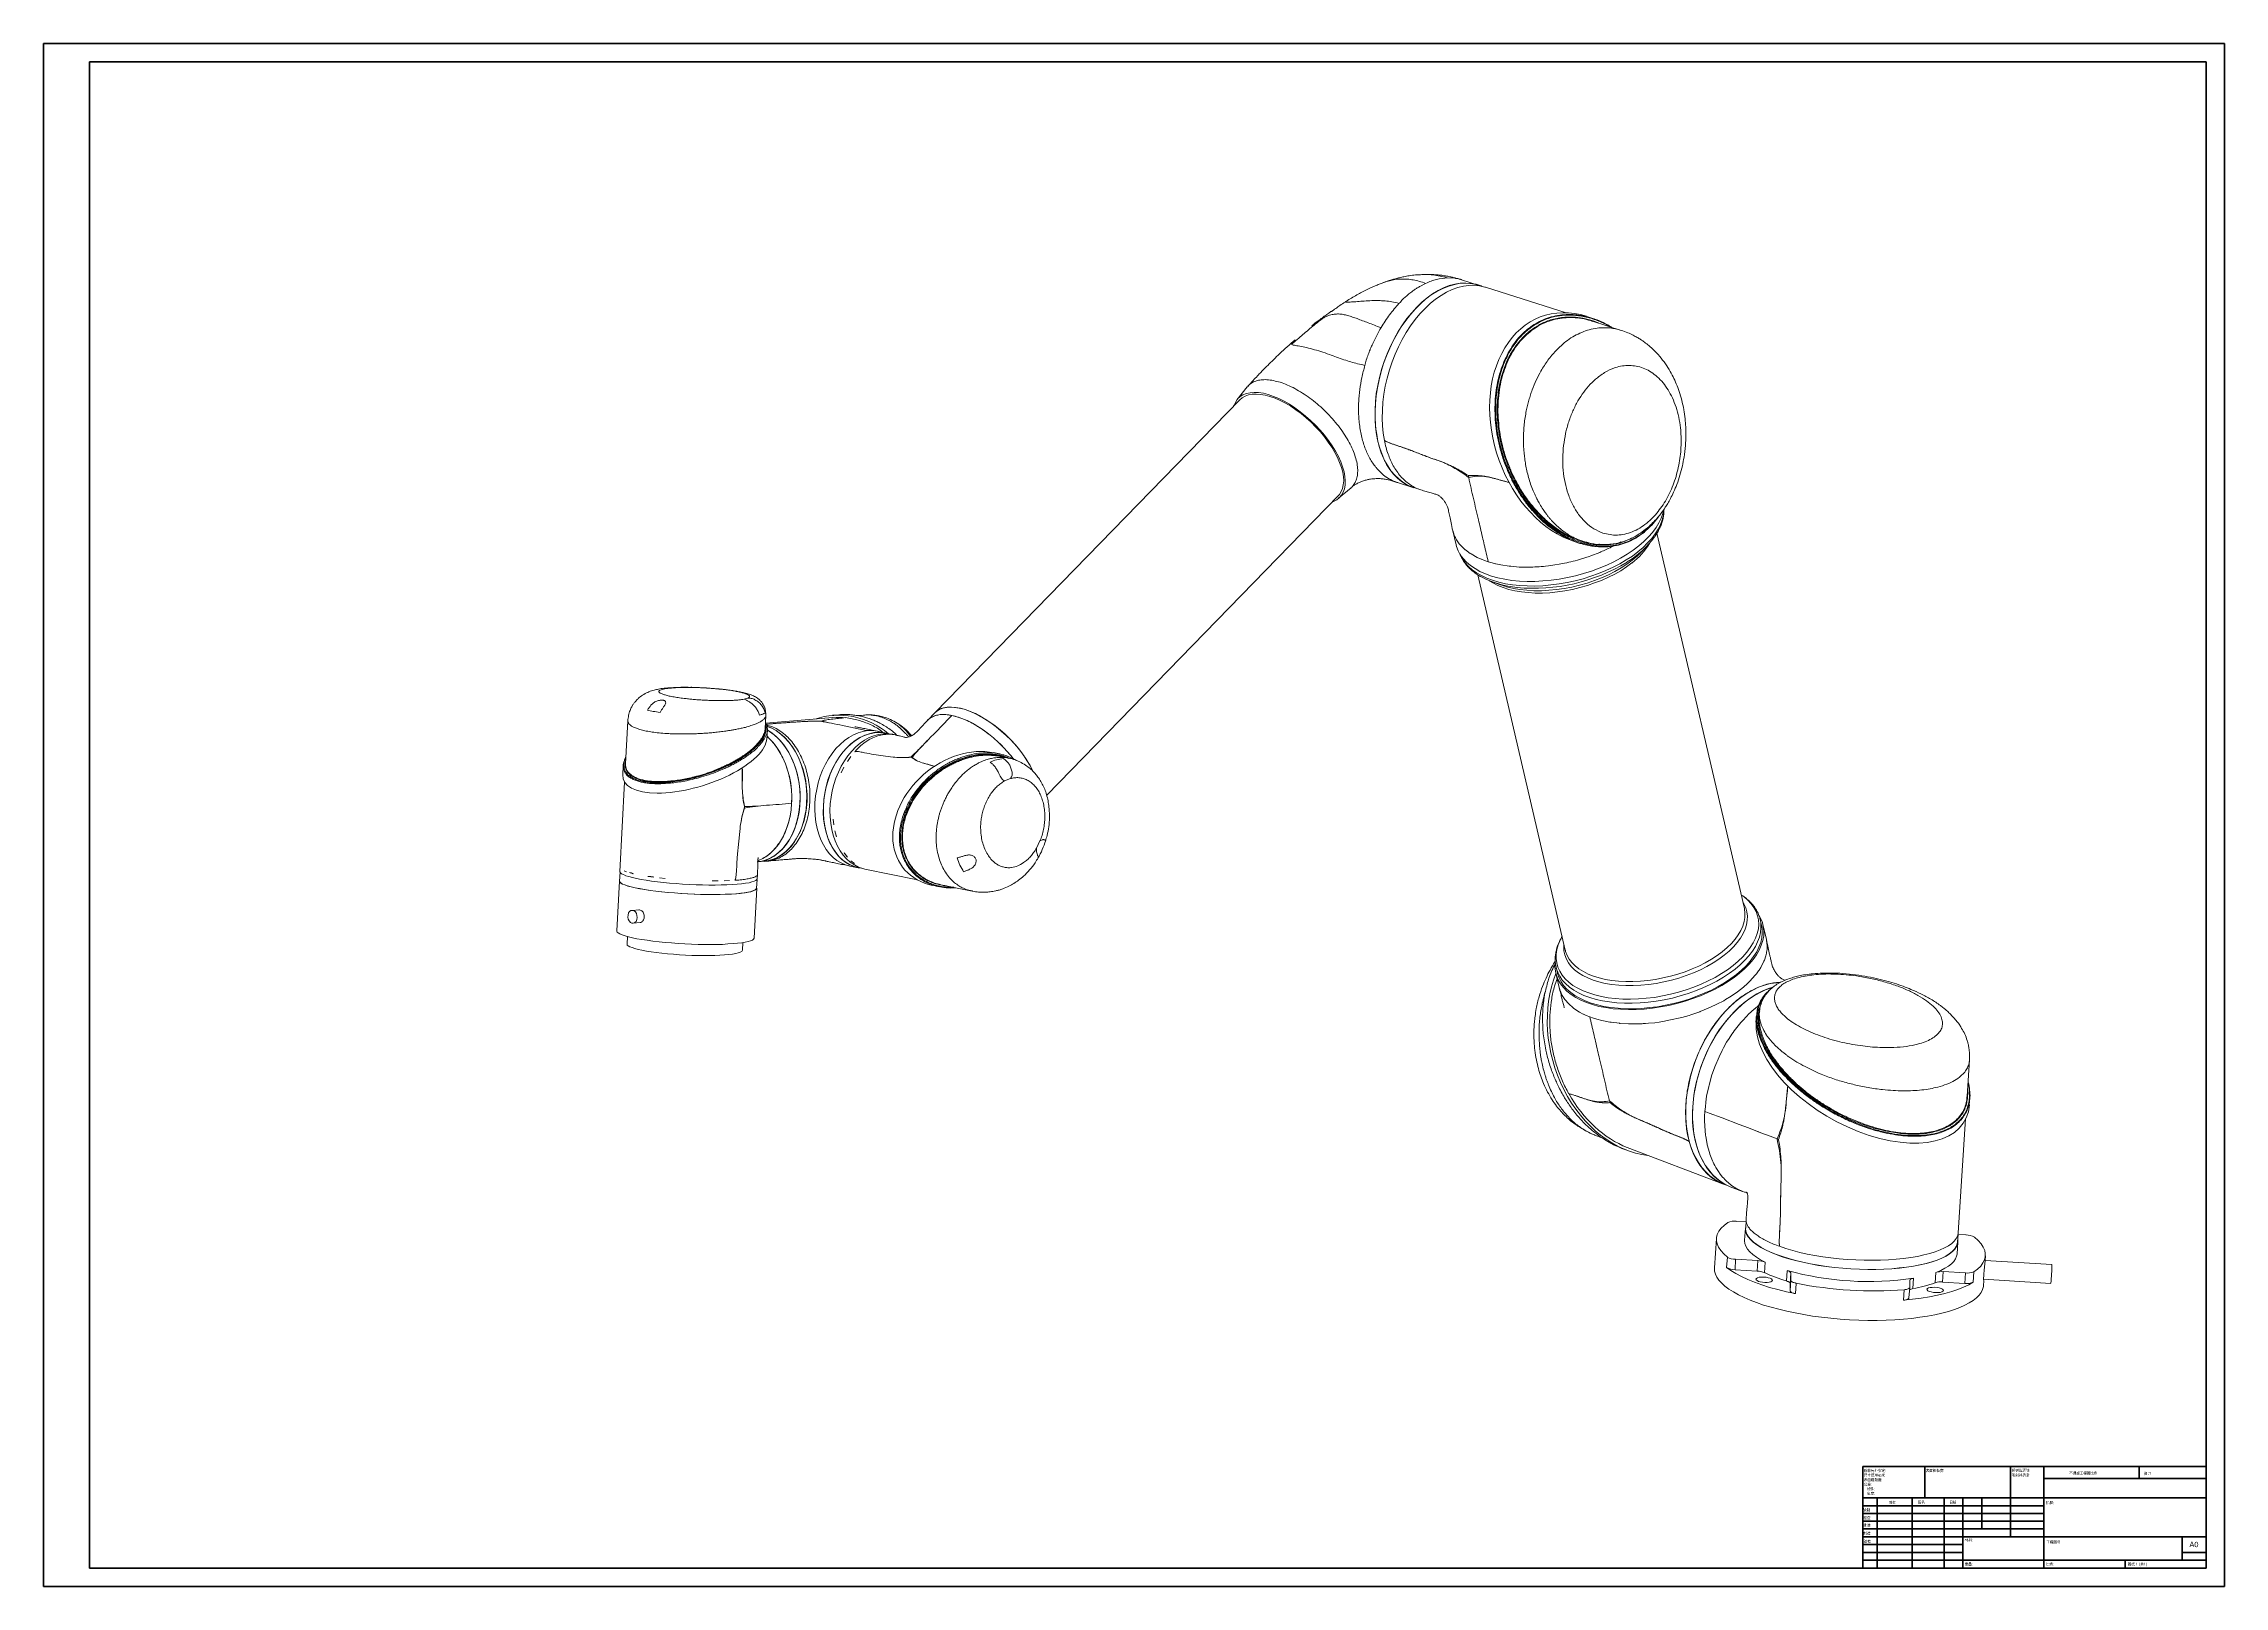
# Model space of a CAD drawing. Header units: millimetres. Extents: x 0 to 2067, y 0 to 841.
# Drawn here: x 0 to 1189, y 0 to 841 of the extents above; entities that cross this region are included whole.
import ezdxf

# ---------------------------------------------------------------- set-up
doc = ezdxf.new("R2010")
doc.units = ezdxf.units.MM
doc.linetypes.add('SLD-实线', pattern=[0])
doc.styles.add('SLDTEXTSTYLE0', font='GOTHIC.TTF', dxfattribs={"width": 0.913, "bigfont": 'bigfont'})
doc.styles.add('SLDTEXTSTYLE1', font='GOTHIC.TTF', dxfattribs={"width": 0.913})

# ---------------------------------------------------------------- blocks, each defined once
blk = doc.blocks.new('SW_NOTE_0')
at = {"color": 0, "linetype": 'Continuous', "lineweight": 0, "char_height": 1.5, "attachment_point": 1, "style": 'SLDTEXTSTYLE0'}
for s, insert in [('\\M+18FAB锐边\\M+190B4\\M+18F9C', (0, 1.9)), ('\\M+196D1\\M+18E68\\M+19BF3\\M+190DC\\M+19266', (0, -0.6))]:
    blk.add_mtext(s, dxfattribs=dict(at, insert=insert))
blk = doc.blocks.new('SW_NOTE_1')
at = {"color": 0, "linetype": 'Continuous', "lineweight": 0, "char_height": 1.5, "attachment_point": 1, "style": 'SLDTEXTSTYLE0'}
for s, insert in [('\\M+18F9C\\M+194F1另\\M+18A4F\\M+18E77\\M+192E8:', (0, 1.9)), ('\\M+18EDA\\M+190A1\\M+18E67\\M+19770\\M+19F7C\\M+195C4', (0, -0.6)), ('\\M+1955C\\M+196CA\\M+19165糙\\M+19378:', (0, -3.1)), ('\\M+18CF6\\M+18DB7:', (0, -5.6)), ('   线\\M+190AB:', (0, -8.1)), ('   \\M+18A70\\M+19378:', (0, -10.6))]:
    blk.add_mtext(s, dxfattribs=dict(at, insert=insert))

msp = doc.modelspace()

# ---------------------------------------------------------------- linework, layer by layer
at = {"color": 7, "linetype": 'SLD-实线', "lineweight": 40}
for p, q in [((0.1, 0.2), (0.1, 841.2)), ((0.1, 841.2), (1189.1, 841.2)), ((1189.1, 0.2), (1189.1, 841.2)), ((25.1, 10.2), (25.1, 831.2)), ((25.1, 831.2), (1179.1, 831.2)), ((1179.1, 10.2), (1179.1, 831.2)), ((991.9, 65.5), (1179.1, 65.5)), ((991.9, 65.5), (991.9, 10.2)), ((1025.7, 48.5), (1025.7, 65.5)), ((1072.5, 65.5), (1072.5, 27.2)), ((1090.7, 65.5), (1090.7, 10.2)), ((1142.7, 59.1), (1142.7, 65.5)), ((1179.1, 65.5), (1179.1, 10.2)), ((1179.1, 48.5), (991.9, 48.5)), ((999.7, 48.5), (999.7, 10.2)), ((1018.9, 48.5), (1018.9, 10.2)), ((1036.3, 48.5), (1036.3, 10.2)), ((1046.5, 10.2), (1046.5, 48.5)), ((1056.9, 31.5), (1056.9, 48.5)), ((1179.1, 59.1), (1090.7, 59.1)), ((1090.7, 44.2), (991.9, 44.2)), ((1090.7, 40), (991.9, 40)), ((1090.7, 35.7), (991.9, 35.7)), ((1090.7, 31.5), (991.9, 31.5)), ((1046.5, 27.2), (991.9, 27.2)), ((1046.5, 27.2), (1179.1, 27.2)), ((1166.1, 14.5), (1166.1, 27.2)), ((1046.5, 23), (991.9, 23)), ((1046.5, 18.7), (991.9, 18.7)), ((991.9, 14.5), (1179.1, 14.5)), ((1134.9, 10.2), (1134.9, 14.5)), ((1179.1, 18.7), (1166.1, 18.7)), ((0.1, 0.2), (1189.1, 0.2)), ((25.1, 10.2), (1179.1, 10.2))]:
    msp.add_line(p, q, dxfattribs=at)
at = {"color": 7, "linetype": 'SLD-实线', "lineweight": 15}
for p, q in [((749.6, 715.2), (749.3, 715.2)), ((769.5, 713.3), (765.3, 713.6)), ((729.9, 710.7), (729.4, 710.5)), ((753.6, 710.5), (750.4, 708.8)), ((773.2, 712.5), (773.1, 712.6)), ((782.3, 709.6), (773.2, 712.5)), ((784.1, 708.9), (782.2, 709.6)), ((830.2, 694.5), (786.2, 708.4)), ((739.8, 700.3), (739, 699.6)), ((844.2, 691.6), (841.3, 692.5)), ((860.2, 684.9), (844.5, 689.9)), ((656.3, 654.1), (650.9, 647.2)), ((652.3, 647.1), (486, 476.4)), ((547, 431.5), (706, 594.8)), ((706.1, 593.4), (712.9, 599)), ((738.3, 601.9), (747.2, 599.1)), ((747.2, 599.2), (749.8, 598.4)), ((804.4, 599.9), (805.5, 598)), ((768.3, 576.1), (768.4, 575.8)), ((768.4, 575.8), (768.7, 574.6)), ((768.4, 575.7), (770.2, 567.9)), ((768.7, 574.6), (769.4, 572.8)), ((769.4, 572.8), (769.8, 571.9)), ((927.4, 369.8), (879.7, 574.3)), ((772.9, 567.5), (775.2, 565.3)), ((772.9, 567.5), (772.9, 567.5)), ((775.2, 565.3), (775.3, 565.2)), ((775.3, 565.2), (777.9, 563.3)), ((777.9, 563.3), (778.4, 563)), ((777.9, 563.3), (777.9, 563.3)), ((778.4, 563), (781.7, 561.1)), ((781.7, 561.1), (783.9, 560.1)), ((783.9, 560.1), (784, 560.1)), ((784, 560.1), (785.7, 559.5)), ((785.7, 559.5), (787.7, 558.8)), ((835.1, 569.6), (837.7, 568.8)), ((838.9, 570), (838.2, 570.3)), ((838.6, 570.1), (839.3, 569.9)), ((842.7, 561.6), (838.6, 560.3)), ((838.9, 570), (839.3, 569.9)), ((839.3, 569.9), (839.6, 569.8)), ((843.6, 562), (842.7, 561.6)), ((848.5, 563.9), (843.6, 562)), ((848.1, 568.3), (848.3, 568.3)), ((860, 569.6), (859, 569.1)), ((871.1, 564), (874.4, 567.5)), ((782.1, 551.6), (829.7, 347.1)), ((789.8, 558.2), (787.7, 558.8)), ((791.7, 557.7), (789.8, 558.2)), ((789.9, 547.8), (794.4, 546.1)), ((791.8, 557.7), (791.7, 557.7)), ((794.5, 557.1), (791.8, 557.7)), ((799.2, 556.4), (794.5, 557.1)), ((799.9, 556.3), (799.2, 556.4)), ((800, 556.3), (799.9, 556.3)), ((804.5, 555.9), (800, 556.3)), ((804.7, 555.9), (804.5, 555.9)), ((809.6, 555.8), (804.7, 555.9)), ((820.6, 556.5), (818.9, 556.4)), ((824.1, 557), (820.6, 556.5)), ((826.4, 557.4), (824.1, 557)), ((829.3, 558), (826.4, 557.4)), ((345.8, 490.3), (345.5, 490.2)), ((352.6, 490.2), (348.4, 490.2)), ((382.1, 483.9), (383.8, 484.4)), ((486, 476.4), (482.1, 472.4)), ((318.6, 472.1), (317.4, 448.6)), ((393.5, 467.8), (393.8, 474.9)), ((393.6, 469.5), (393.7, 468.5)), ((430.4, 473.8), (393.9, 470.8)), ((394.4, 462.3), (394.7, 467.1)), ((414.6, 471.7), (413.5, 471.6)), ((413.5, 471.6), (414.6, 471.7)), ((423.8, 471.8), (423.5, 471.8)), ((423.8, 471.8), (423.9, 471.8)), ((423.9, 471.8), (424.1, 471.9)), ((429.4, 472.9), (430.3, 473)), ((433.7, 475.4), (430.2, 475.1)), ((430.3, 473), (437.4, 473.8)), ((447.1, 475.2), (443.6, 474.9)), ((447.3, 475.2), (447.1, 475.2)), ((459.3, 465.4), (454.7, 466.4)), ((461.1, 465), (459.2, 465.3)), ((464.5, 464.4), (463, 464.7)), ((467.2, 469.6), (467.5, 469.5)), ((438.3, 449.9), (440.1, 452.6)), ((440.1, 452.6), (438.3, 449.9)), ((442.3, 455.2), (443.4, 456.4)), ((464.2, 452.2), (463.2, 452.3)), ((463.2, 452.3), (464.2, 452.2)), ((473.2, 452.2), (472.9, 452.3)), ((473.3, 452.2), (473.2, 452.2)), ((473.6, 452.2), (473.3, 452.2)), ((521.4, 454), (518, 454.7)), ((526.4, 451.7), (521.6, 452.6)), ((316.1, 447.7), (315.8, 442.7)), ((317.4, 448.6), (317.4, 448.5)), ((436.4, 446.7), (434.9, 443.7)), ((434.9, 443.7), (436.4, 446.7)), ((479.9, 448.9), (479, 449.1)), ((527.2, 440.6), (524, 439.3)), ((526.4, 451.6), (526.6, 451.6)), ((316.8, 438.6), (314.3, 389.9)), ((381, 435.2), (381, 436.6)), ((382.2, 425.1), (382.3, 425.4)), ((382.2, 424.9), (382.2, 425.1)), ((382.2, 424.9), (382.2, 424.5)), ((430.5, 418.5), (430.9, 415.3)), ((430.9, 415.3), (430.5, 418.5)), ((379.8, 413), (379.9, 414.4)), ((379.9, 414.4), (379.8, 413)), ((432.4, 408.8), (431.5, 412.1)), ((541.4, 402.7), (543.3, 406.6)), ((391.1, 395.4), (392.9, 395.5)), ((392.9, 395.4), (394.5, 395.5)), ((438.3, 397.8), (436.5, 400.1)), ((439.6, 392.9), (444.2, 392)), ((440.2, 395.8), (442.1, 394.2)), ((442.1, 394.2), (440.2, 395.8)), ((314, 384.7), (312.6, 357.5)), ((314.4, 389.6), (314.1, 384.7)), ((316.6, 390.3), (317.9, 389.8)), ((317.9, 389.8), (316.6, 390.3)), ((321.6, 388.7), (319.6, 389.3)), ((332.7, 386.8), (329.6, 387.2)), ((335.9, 386.4), (339, 386.1)), ((339, 386.1), (335.9, 386.4)), ((364.5, 384.8), (367.8, 384.8)), ((367.8, 384.8), (364.5, 384.8)), ((371.1, 384.8), (374.1, 385)), ((374.1, 385), (371.1, 384.8)), ((378.3, 385.2), (377, 385.1)), ((387.5, 353.6), (388.9, 380.8)), ((388.8, 380.8), (389.1, 385.6)), ((389.2, 386), (389.3, 388.2)), ((444.2, 392.1), (446, 391.7)), ((447.9, 391.2), (476.6, 385.3)), ((484.8, 382.4), (488.4, 381.6)), ((489.3, 382.7), (506.3, 379.2)), ((324.9, 369.1), (320.8, 368.7)), ((506.6, 379.2), (506.3, 379.3)), ((321.5, 361.7), (325.3, 362.1)), ((936.7, 360.6), (936, 363.6)), ((936.1, 363.3), (936, 363.6)), ((939.4, 353), (937.5, 360.8)), ((318.4, 354.5), (318.2, 350.3)), ((381.1, 347), (381.3, 351.2)), ((829.7, 347.1), (829.8, 346.9)), ((939.4, 352.7), (939.5, 352.2)), ((939.5, 352.2), (939.7, 351)), ((939.7, 351), (939.8, 349.4)), ((824.6, 334.5), (826.4, 326.7)), ((824.7, 337.9), (824.7, 337.7)), ((824.7, 337.7), (825.4, 334.7)), ((938, 341), (936.5, 338)), ((938.3, 341.6), (938, 341)), ((939.1, 344), (938.3, 341.6)), ((826.4, 326.7), (826.7, 325.6)), ((826.7, 325.6), (827, 324.7)), ((920.1, 321.9), (917.1, 320.1)), ((923.6, 324.4), (920.1, 322)), ((920.1, 322), (920.1, 321.9)), ((926.8, 326.8), (923.6, 324.4)), ((929.1, 328.9), (926.8, 326.9)), ((926.8, 326.9), (926.8, 326.8)), ((929.9, 329.7), (929.1, 328.9)), ((932.2, 332.1), (929.9, 329.7)), ((932.6, 332.5), (932.2, 332.1)), ((939.9, 324), (940.3, 324.3)), ((817.6, 319.3), (817.2, 318.1)), ((817.6, 319.3), (818.2, 320.9)), ((829.5, 320.1), (831.6, 317.7)), ((831.6, 317.7), (834, 315.6)), ((831.6, 317.7), (831.6, 317.7)), ((834, 315.6), (834.4, 315.3)), ((834, 315.6), (834, 315.6)), ((834.4, 315.3), (837.5, 313.3)), ((837.5, 313.3), (839.5, 312.2)), ((839.5, 312.2), (839.6, 312.2)), ((839.6, 312.2), (841.2, 311.4)), ((841.2, 311.4), (843.1, 310.7)), ((845.1, 310), (843.1, 310.7)), ((846.9, 309.4), (845.1, 310)), ((847, 309.4), (846.9, 309.4)), ((849.6, 308.7), (847, 309.4)), ((893.2, 310.4), (886.2, 308.8)), ((897.3, 311.5), (893.2, 310.4)), ((898.2, 311.8), (897.3, 311.5)), ((903, 313.5), (898.2, 311.8)), ((903.2, 313.6), (903, 313.5)), ((907.7, 315.4), (903.2, 313.6)), ((911.7, 317.2), (907.7, 315.4)), ((912.4, 317.6), (911.7, 317.2)), ((916.1, 319.5), (912.4, 317.6)), ((912.4, 317.6), (912.4, 317.6)), ((917.1, 320.1), (916.1, 319.5)), ((926.1, 308.4), (928.8, 311.3)), ((928.8, 311.3), (929.5, 312)), ((929.5, 312), (932.8, 315)), ((932.8, 315), (933, 315.1)), ((933, 315.1), (935.1, 316.8)), ((933.9, 311.2), (933.7, 307.8)), ((935.5, 313), (935.5, 312.7)), ((935.5, 312.7), (935.5, 311.6)), ((935.5, 312.3), (935.5, 312.7)), ((854.1, 307.8), (849.6, 308.7)), ((854.8, 307.7), (854.1, 307.8)), ((859.2, 307.2), (854.8, 307.7)), ((854.8, 307.7), (854.8, 307.7)), ((859.4, 307.1), (859.2, 307.2)), ((864.2, 306.9), (859.4, 307.1)), ((864.2, 306.9), (864.2, 306.9)), ((875.1, 307.2), (873.4, 307)), ((878.6, 307.5), (875.1, 307.2)), ((880.9, 307.8), (878.6, 307.5)), ((883.8, 308.3), (880.9, 307.8)), ((886.2, 308.8), (883.8, 308.3)), ((917.7, 296.9), (919, 298.9)), ((919, 298.9), (920.5, 301.2)), ((911.3, 283.5), (913.6, 288.9)), ((913.6, 288.9), (915.2, 292.3)), ((915.2, 292.3), (916, 293.8)), ((916, 293.8), (917.7, 296.9)), ((1048.8, 267.4), (1050.1, 287.3)), ((908.1, 273.5), (909.5, 278.3)), ((908.1, 273.5), (908.1, 273.5)), ((909.5, 278.5), (911.3, 283.5)), ((909.5, 278.3), (909.5, 278.5)), ((911.3, 283.5), (911.3, 283.5)), ((949.6, 280.3), (951, 278.9)), ((831.5, 268.9), (831.5, 268.9)), ((905.8, 259.1), (906.1, 261.7)), ((906.1, 261.7), (906.3, 264.1)), ((906.3, 264.2), (906.8, 267.4)), ((906.3, 264.1), (906.3, 264.2)), ((906.8, 267.4), (907.9, 272.7)), ((907.9, 272.7), (908.1, 273.5)), ((1050, 262.7), (1050.3, 266.4)), ((905.8, 259.1), (905.7, 256.5)), ((905.7, 256.5), (905.7, 254.2)), ((905.7, 254.2), (905.8, 251.1)), ((905.7, 254.2), (905.7, 254.2)), ((905.8, 251.1), (906.2, 246.2)), ((1044, 193), (1048, 255)), ((845.9, 246.2), (849.7, 244.7)), ((860.6, 239), (863.3, 238)), ((863.5, 239.5), (916, 219.5)), ((906.2, 246.2), (906.3, 245.5)), ((906.3, 245.5), (907.1, 241.2)), ((906.3, 245.5), (906.3, 245.5)), ((907.1, 241.2), (907.1, 241)), ((907.1, 241), (908.3, 236.8)), ((945.2, 244.2), (946, 243.9)), ((911.2, 229.7), (911.8, 228.6)), ((911.8, 228.6), (913.2, 226.3)), ((913.2, 226.3), (914.2, 224.9)), ((914.2, 224.9), (915.5, 223.3)), ((916, 219.6), (917.6, 219)), ((919.7, 218.1), (926.4, 215.5)), ((920.4, 218.8), (922.7, 217.3)), ((922.7, 217.3), (923.4, 216.9)), ((923.4, 216.9), (926.5, 215.5)), ((926.5, 215.5), (927.5, 215.2)), ((923, 199.2), (928.3, 198.9)), ((928, 195.5), (927.5, 188.9)), ((928.3, 199.9), (928.1, 195.5)), ((1043.6, 188), (1043.9, 192)), ((1043.9, 192), (1048.2, 191.8)), ((912.1, 189.9), (911, 173.8)), ((917.7, 174.1), (918.1, 179.7)), ((922.3, 172.8), (922.6, 178.5)), ((934.7, 177.8), (922.6, 178.5)), ((1043.3, 181.4), (1043.7, 188)), ((1058.6, 178), (1058.8, 180.4)), ((922.3, 172.8), (934.3, 172.1)), ((934.7, 177.8), (934.3, 172.1)), ((938.7, 176.9), (938.3, 171.2)), ((950.4, 166.7), (950.7, 172.3)), ((952.7, 167.1), (952.3, 161.4)), ((952.4, 165.3), (952.7, 170.9)), ((952.7, 167.1), (952.7, 170.9)), ((1017.6, 167.1), (1017.5, 163.2)), ((1019.6, 168.2), (1019.3, 162.6)), ((1031.4, 165.7), (1031.8, 171.4)), ((1035.4, 166.1), (1035.8, 171.8)), ((1047.9, 171.1), (1035.8, 171.8)), ((1047.9, 171.1), (1047.5, 165.4)), ((1052.5, 171.7), (1052.1, 166.1)), ((1057.7, 164.3), (1057.9, 166.8)), ((1057.8, 167.6), (1094.4, 165.4)), ((1095, 175.7), (1058.6, 177.9)), ((952.4, 165.3), (952.3, 161.4)), ((955.6, 165.4), (955.3, 159.8)), ((1014.1, 156.3), (1014.5, 161.9)), ((1017.1, 157.5), (1017.5, 163.2)), ((1035.4, 166.1), (1047.5, 165.4))]:
    msp.add_line(p, q, dxfattribs=at)
at = {"color": 8, "linetype": 'SLD-实线', "lineweight": 15}
for p, q in [((838, 570.3), (838.6, 570.1)), ((838.2, 570.3), (839.7, 569.8)), ((850.5, 567.9), (848, 567.9)), ((466.5, 470), (467.2, 469.6)), ((473, 463.7), (472.6, 463.9)), ((521.6, 452.6), (520.2, 452.9)), ((381, 436.6), (381, 446.5)), ((485.9, 447.2), (479.9, 448.9)), ((935.6, 313.1), (935.5, 312.3))]:
    msp.add_line(p, q, dxfattribs=at)
at = {"color": 7, "linetype": 'SLD-实线', "lineweight": 15, "flags": 128}
for points in [[(782.2, 709.6), (780.4, 710), (777.6, 710.5), (774.7, 710.6), (771.7, 710.4), (768.7, 709.8), (765.7, 708.9), (762.6, 707.6), (759.6, 706.1), (756.6, 704.2), (753.6, 701.9), (750.8, 699.4), (748, 696.7), (745.3, 693.6), (742.7, 690.3), (740.3, 686.8), (738, 683.1), (735.9, 679.2), (734, 675.2), (732.2, 671), (730.7, 666.8), (729.3, 662.4), (728.2, 658), (727.3, 653.6), (726.6, 649.2), (726.2, 644.8), (726, 640.5), (726.1, 636.3), (726.3, 632.1), (726.9, 628.1), (727.6, 624.3), (728.6, 620.7), (729.8, 617.2), (731.2, 614), (732.9, 611.1), (734.7, 608.4), (736.7, 606), (738.9, 603.9), (741.2, 602.1), (743.7, 600.6), (746.3, 599.5), (747.2, 599.2)], [(786.2, 708.4), (785.8, 708.5), (783, 709.2), (780.1, 709.5), (777.2, 709.4), (774.2, 709), (771.1, 708.2), (768.1, 707.2), (765, 705.7), (762, 704), (759, 701.9), (756.1, 699.6), (753.3, 696.9), (750.5, 694), (747.9, 690.8), (745.4, 687.4), (743, 683.8), (740.8, 680), (738.8, 676), (736.9, 671.9), (735.3, 667.7), (733.8, 663.3), (732.6, 658.9), (731.6, 654.5), (730.8, 650.1), (730.3, 645.7), (730, 641.3), (729.9, 637), (730.1, 632.8), (730.5, 628.8), (731.1, 624.9)], [(784.3, 708.9), (783.9, 709.1), (781.2, 710), (778.4, 710.5), (775.5, 710.7), (772.5, 710.6), (769.5, 710.1), (766.5, 709.3), (763.4, 708.1), (760.4, 706.6), (757.4, 704.8), (754.4, 702.7), (751.5, 700.2), (748.7, 697.5)], [(748.7, 697.5), (746, 694.5), (743.4, 691.3), (740.9, 687.9), (738.6, 684.2), (736.4, 680.3), (734.4, 676.3), (732.6, 672.2), (731, 668), (729.6, 663.6), (728.4, 659.2), (727.5, 654.8), (726.7, 650.4), (726.2, 646), (726, 641.6), (726, 637.4), (726.2, 633.2), (726.6, 629.2), (727.3, 625.3), (728.3, 621.6), (729.4, 618.1), (730.8, 614.8), (732.3, 611.8), (734.1, 609), (736.1, 606.5), (738.2, 604.3), (740.5, 602.5), (743, 600.9), (745.6, 599.7), (748.3, 598.8), (749.3, 598.5)], [(649.1, 643.9), (649.3, 644.3), (650.1, 646), (651.1, 647.5), (652.5, 648.8), (654, 649.8), (655.9, 650.5), (657.9, 650.9), (660.1, 651.1), (662.5, 651), (665.1, 650.6), (667.8, 649.9), (670.6, 648.9), (673.5, 647.7), (676.4, 646.3), (679.3, 644.6), (682.3, 642.7), (685.2, 640.5), (688.1, 638.2), (690.9, 635.8), (693.6, 633.2), (696.1, 630.5), (698.5, 627.7), (700.7, 624.8), (702.7, 621.9), (704.5, 619), (706, 616.1), (707.3, 613.2), (708.3, 610.5), (709.1, 607.8), (709.6, 605.2), (709.8, 602.8), (709.7, 600.6), (709.3, 598.5), (708.6, 596.7), (707.7, 595.1), (706.5, 593.7), (705.1, 592.6), (703.4, 591.7), (702.9, 591.5)], [(706, 594.8), (706.6, 595.5), (707.6, 597), (708.3, 598.7), (708.7, 600.7), (708.9, 602.8), (708.8, 605.1), (708.4, 607.6), (707.7, 610.1), (706.7, 612.8), (705.5, 615.6), (704.1, 618.4), (702.4, 621.2), (700.5, 624), (698.4, 626.8), (696.2, 629.5), (693.7, 632.2), (691.2, 634.8), (688.5, 637.2), (685.7, 639.5), (682.9, 641.6), (680, 643.5), (677.1, 645.2), (674.3, 646.6), (671.5, 647.9), (668.7, 648.8), (666.1, 649.6), (663.6, 650), (661.2, 650.2), (659, 650.1), (657, 649.7), (655.2, 649.1), (653.6, 648.2), (652.3, 647.1)], [(770.2, 567.9), (770.4, 567.1), (771.3, 564.7), (772.5, 562.5), (774, 560.5), (775.9, 558.5), (778, 556.7), (780.5, 555), (783.2, 553.5), (786.3, 552.1), (789.5, 551), (793, 550), (796.7, 549.2), (800.6, 548.6), (804.7, 548.2), (808.9, 548), (813.1, 548), (817.5, 548.3), (822, 548.7), (826.4, 549.3), (830.9, 550.1), (835.3, 551.1), (839.7, 552.3), (844, 553.7), (848.2, 555.2), (852.3, 556.9), (856.2, 558.8), (859.9, 560.7), (863.5, 562.9), (866.8, 565.1), (869.8, 567.4), (872.6, 569.8), (875.1, 572.3), (877.3, 574.8), (879.2, 577.4), (880.8, 579.9), (882, 582.5), (882.9, 585.1), (883.3, 586.9)], [(872.8, 575.2), (872.9, 575.1), (872.9, 575), (872.9, 575), (872.9, 574.9), (872.9, 574.9), (872.8, 574.8), (872.8, 574.8), (872.7, 574.8)], [(866.2, 559.6), (868.9, 561.9), (871.1, 564)], [(486, 476.4), (487.4, 477.6), (488.9, 478.5), (490.7, 479.1), (492.8, 479.5), (495, 479.5), (497.3, 479.4), (499.9, 478.9), (502.5, 478.2), (505.2, 477.2), (508.1, 476), (510.9, 474.5), (513.8, 472.8), (516.6, 470.9), (519.5, 468.8), (522.2, 466.5), (524.9, 464.1), (527.5, 461.6), (529.9, 458.9), (532.2, 456.2), (534.3, 453.4), (536.2, 450.5), (537.9, 447.7), (539.3, 444.9), (539.5, 444.6)], [(486, 476.4), (487, 477.3), (488.6, 478.3), (490.3, 479), (492.3, 479.4), (494.4, 479.5), (496.8, 479.4), (499.3, 479)], [(499.3, 479), (501.9, 478.4), (504.6, 477.5), (507.4, 476.3), (510.2, 474.9), (513.1, 473.2), (516, 471.4), (518.8, 469.3), (521.6, 467.1), (524.3, 464.7), (526.9, 462.2), (529.4, 459.5), (531.7, 456.8), (533.8, 454), (535.8, 451.2), (537.5, 448.4), (539, 445.6), (539.4, 444.7)], [(394.5, 467.2), (394.9, 467), (397.3, 465.4), (399.5, 463.5), (401.7, 461.4), (403.7, 458.9), (405.5, 456.3), (407.2, 453.4), (408.6, 450.3), (409.9, 447), (410.9, 443.6), (411.7, 440.1), (412.2, 436.5), (412.5, 432.9), (412.6, 429.3), (412.4, 425.7), (412, 422.2), (411.3, 418.8), (410.4, 415.5), (409.2, 412.3), (407.9, 409.4), (406.3, 406.6), (404.6, 404.1), (402.7, 401.9), (400.6, 400), (398.4, 398.3), (396.1, 397), (393.6, 396), (391.1, 395.4), (389.2, 395.1)], [(394.7, 467), (395.9, 466.2), (398.3, 464.5), (400.5, 462.5), (402.6, 460.2), (404.6, 457.6), (406.3, 454.8), (407.9, 451.7), (409.3, 448.5), (410.4, 445.1), (411.3, 441.6), (412, 438), (412.4, 434.4), (412.5, 430.7), (412.4, 427.1), (412.1, 423.5), (411.5, 420), (410.6, 416.6), (409.6, 413.3), (408.3, 410.3), (406.7, 407.4), (405, 404.9), (403.1, 402.5), (401, 400.5), (398.8, 398.7), (396.5, 397.3), (394.1, 396.3), (391.6, 395.5), (389.8, 395.3)], [(394.5, 469.1), (394.6, 469.1), (397.1, 468.1), (399.5, 466.7), (401.9, 465), (404.1, 463.1), (406.2, 460.8), (408.1, 458.3), (409.9, 455.5), (411.5, 452.5), (412.8, 449.4), (414, 446), (414.9, 442.6), (415.6, 439.1), (416.1, 435.5), (416.3, 431.9), (416.3, 428.3), (416, 424.7), (415.5, 421.2), (414.7, 417.8), (413.7, 414.6), (412.5, 411.5), (411, 408.6), (409.4, 406), (407.6, 403.6), (405.6, 401.5), (403.5, 399.6), (401.2, 398.1), (398.9, 396.9), (396.4, 396), (393.9, 395.5), (391.3, 395.3), (391, 395.3)], [(394.5, 469), (394.6, 469), (397.2, 468), (399.6, 466.6), (402, 464.8), (404.2, 462.8), (406.3, 460.5), (408.3, 457.9), (410, 455.1), (411.6, 452), (413, 448.8), (414.1, 445.4), (415, 441.9), (415.7, 438.3), (416.1, 434.7), (416.2, 431), (416.1, 427.4), (415.8, 423.8), (415.2, 420.3), (414.4, 416.9), (413.3, 413.6), (412, 410.6), (410.4, 407.8), (408.7, 405.2), (406.8, 402.8), (404.8, 400.8), (402.5, 399.1), (400.2, 397.6), (397.8, 396.6), (395.3, 395.9), (392.9, 395.5)], [(449.4, 466.7), (446.8, 466.3), (444.2, 465.5), (441.6, 464.4), (439.1, 463), (436.7, 461.3), (434.3, 459.2), (432.1, 456.9), (430, 454.3), (428.1, 451.4), (426.4, 448.4), (424.8, 445.1), (423.5, 441.8), (422.4, 438.3), (421.6, 434.7), (421, 431.1), (420.6, 427.4), (420.5, 423.8), (420.7, 420.2), (421.1, 416.8), (421.8, 413.4), (422.7, 410.2), (423.8, 407.2), (425.2, 404.4), (426.8, 401.9), (428.6, 399.6), (430.5, 397.6), (432.6, 395.9), (434.9, 394.6), (437.3, 393.6), (439.6, 392.9)], [(461.1, 465), (460.3, 465.2), (457.8, 465.7), (455.3, 465.8), (452.7, 465.6), (450.1, 465), (447.6, 464.1), (445.1, 462.9), (442.6, 461.4), (440.2, 459.5), (438, 457.4), (435.8, 455), (433.9, 452.3), (432, 449.4), (430.4, 446.4), (429, 443.1), (427.7, 439.8), (426.7, 436.3), (426, 432.7), (425.4, 429.2), (425.2, 425.6), (425.1, 422), (425.3, 418.5), (425.8, 415.1), (426.5, 411.9), (427.4, 408.8), (428.6, 405.8), (430, 403.1), (431.6, 400.6), (433.3, 398.4), (435.3, 396.5), (437.4, 394.9), (439.6, 393.6), (442, 392.6), (444.4, 391.9), (446, 391.7)], [(459.2, 465.3), (458.2, 465.5), (455.7, 465.7), (453.1, 465.5), (450.5, 465), (447.9, 464.2), (445.3, 462.9), (442.8, 461.4), (440.4, 459.5), (438.1, 457.4), (435.9, 455), (433.9, 452.3), (432.1, 449.4), (430.4, 446.3), (429, 443), (427.8, 439.6), (426.8, 436), (426, 432.4), (425.5, 428.8), (425.2, 425.2), (425.2, 421.6), (425.5, 418.1), (426, 414.7), (426.7, 411.4), (427.7, 408.2), (428.9, 405.3), (430.4, 402.6), (432, 400.2), (433.9, 398), (435.9, 396.1), (438, 394.6), (440.3, 393.3), (442.7, 392.4), (444.2, 392.1)], [(463, 464.7), (462.9, 464.7), (460.4, 465), (457.8, 465), (455.2, 464.6), (452.7, 463.9), (450.1, 462.9), (447.6, 461.5), (445.2, 459.8), (442.9, 457.8), (440.7, 455.5), (438.6, 453), (436.7, 450.3), (435, 447.3), (433.4, 444.1), (432.1, 440.8), (431, 437.4), (430.1, 433.9), (429.4, 430.4), (429, 426.8), (428.8, 423.2), (428.9, 419.7), (429.2, 416.2), (429.8, 412.9), (430.6, 409.7), (431.6, 406.6), (432.9, 403.8), (434.4, 401.2), (436.1, 398.8), (437.9, 396.8), (439.9, 395), (442.1, 393.5), (444.4, 392.3), (446.8, 391.5), (447.9, 391.2)], [(429.4, 472.9), (429.4, 472.9), (429.4, 472.9), (429.4, 472.9), (429.4, 472.9), (429.4, 472.9), (429.4, 472.9), (429.4, 472.9), (429.4, 472.9)], [(481.3, 471.5), (481.6, 471.9), (482.9, 473.1), (484.5, 474.1), (486.2, 474.9), (488.2, 475.3), (490.4, 475.5), (492.8, 475.4), (495.3, 475)], [(495.3, 475), (498, 474.3), (500.7, 473.4), (503.6, 472.2), (506.5, 470.7), (509.4, 469), (512.3, 467.1), (515.2, 465), (518, 462.7), (520.7, 460.3), (523.3, 457.7), (525.8, 455), (528.2, 452.2), (529.1, 450.9)], [(394.5, 463.6), (395.7, 462.5), (397.8, 460.2), (399.8, 457.6), (401.6, 454.8), (403.2, 451.8), (404.6, 448.6), (405.7, 445.2), (406.7, 441.7), (407.4, 438.1), (407.8, 434.5), (408, 430.8), (407.9, 427.1)], [(407.9, 427.1), (407.6, 423.5), (407.1, 420), (406.2, 416.6), (405.2, 413.3), (403.9, 410.2), (402.4, 407.3), (400.7, 404.7), (398.8, 402.3), (396.8, 400.3), (394.6, 398.5), (392.2, 397), (389.8, 395.9), (389.5, 395.8)], [(388.8, 381.2), (388.8, 381.2), (388.9, 380.7), (388.6, 380.2), (387.9, 379.8), (387, 379.3), (385.7, 378.9), (384, 378.6), (382.1, 378.3), (379.9, 378), (377.4, 377.8), (374.7, 377.6), (371.7, 377.5), (368.6, 377.4), (365.3, 377.3), (361.9, 377.4), (358.3, 377.4), (354.8, 377.5), (351.1, 377.7), (347.5, 377.9), (344, 378.2), (340.4, 378.5), (337, 378.8), (333.8, 379.2), (330.7, 379.6), (327.8, 380.1), (325.1, 380.5), (322.6, 381), (320.5, 381.5), (318.6, 382), (317, 382.6), (315.7, 383.1), (314.8, 383.6), (314.2, 384.1), (314, 384.6), (314.1, 385.1)], [(314.1, 384.7), (314.1, 384.7), (314.3, 384.2), (314.8, 383.7), (315.7, 383.1), (316.9, 382.6), (318.5, 382.1), (320.4, 381.6), (322.6, 381), (325, 380.6), (327.7, 380.1), (330.7, 379.6), (333.8, 379.2), (337.1, 378.8), (340.6, 378.5), (344.1, 378.2), (347.8, 377.9), (351.4, 377.7), (355.1, 377.5), (358.7, 377.4), (362.3, 377.4), (365.7, 377.3), (369, 377.4), (372.2, 377.5), (375.1, 377.6), (377.8, 377.8)], [(314.3, 389.9), (314.3, 389.7), (314.6, 389.2), (315.2, 388.7), (316.2, 388.2), (317.6, 387.6), (319.2, 387.1), (321.1, 386.6), (323.4, 386.1), (325.9, 385.6), (328.6, 385.2), (331.6, 384.7), (334.7, 384.3), (338, 383.9), (341.4, 383.6), (344.9, 383.3), (348.5, 383.1), (352.1, 382.9), (355.8, 382.7), (359.3, 382.6), (362.8, 382.5), (366.2, 382.5), (369.5, 382.6), (372.6, 382.7), (375.5, 382.8), (378.2, 383)], [(377.8, 377.8), (380.3, 378.1), (382.5, 378.3), (384.4, 378.7), (385.9, 379), (387.2, 379.5), (388.1, 379.9), (388.6, 380.4), (388.8, 380.8)], [(378.2, 383), (380.6, 383.2), (382.8, 383.5), (384.7, 383.8), (386.2, 384.2), (387.5, 384.6), (388.4, 385), (388.9, 385.5), (389.2, 386), (389.2, 386)], [(323.7, 364.8), (323.5, 363.7), (323.1, 362.7), (322.4, 362.1), (321.6, 361.7), (320.8, 361.8), (320, 362.2), (319.3, 363), (318.8, 364), (318.6, 365.1), (318.7, 366.2), (319, 367.3), (319.6, 368.1), (320.3, 368.6), (321.1, 368.7), (322, 368.5), (322.7, 367.9), (323.3, 367), (323.6, 365.9), (323.7, 364.8)], [(312.6, 357.5), (312.6, 357.4), (312.8, 356.9), (313.4, 356.4), (314.3, 355.9), (315.6, 355.3), (317.1, 354.8), (319, 354.3), (321.2, 353.8), (323.6, 353.3), (326.3, 352.8), (329.2, 352.4), (332.3, 352), (335.6, 351.6), (339, 351.3), (342.5, 351), (346.1, 350.7), (349.7, 350.5), (353.3, 350.3), (356.9, 350.2), (360.4, 350.1), (363.9, 350.1), (367.1, 350.2), (370.3, 350.2), (373.2, 350.4), (376, 350.6), (378.4, 350.8), (380.7, 351.1), (382.6, 351.4), (384.2, 351.7), (385.5, 352.1), (386.5, 352.5), (387.2, 353), (387.4, 353.5), (387.5, 353.6)], [(935.3, 366.1), (936.2, 364.4), (937.2, 362.2), (937.7, 359.8), (938, 357.3), (937.9, 354.8), (937.4, 352.3), (936.6, 349.7), (935.4, 347.1), (933.9, 344.5), (932.1, 341.9), (929.9, 339.4), (927.5, 336.9), (924.8, 334.5), (921.8, 332.2), (918.5, 329.9), (915.1, 327.8), (911.4, 325.8), (907.5, 323.9), (903.5, 322.2), (899.3, 320.6), (895, 319.2), (890.6, 318), (886.2, 316.9), (881.7, 316.1), (877.3, 315.4), (872.8, 314.9), (868.4, 314.7), (864.1, 314.6), (859.9, 314.8), (855.8, 315.1), (851.9, 315.7), (848.1, 316.4), (844.6, 317.4), (841.3, 318.5), (838.2, 319.8), (835.4, 321.3), (832.9, 322.9), (830.6, 324.7), (828.7, 326.6), (827.1, 328.7), (825.9, 330.9), (824.9, 333.2), (824.4, 335.6), (824.1, 338), (824.2, 339.8)], [(923, 333.8), (925.8, 336.1), (928.3, 338.5), (930.5, 341), (932.4, 343.5), (934.1, 346.1), (935.3, 348.6), (936.3, 351.2), (936.9, 353.7), (937.1, 356.2), (937, 358.7), (936.7, 360.6)], [(318.2, 350.3), (318.3, 349.8), (318.8, 349.4), (319.7, 348.9), (320.9, 348.4), (322.4, 347.9), (324.2, 347.4), (326.3, 347), (328.7, 346.5), (331.3, 346.1), (334.1, 345.7), (337.1, 345.4), (340.2, 345), (343.5, 344.8), (346.8, 344.5), (350.1, 344.3), (353.5, 344.2), (356.8, 344.1), (360, 344.1), (363.1, 344.1), (366, 344.1), (368.8, 344.3), (371.3, 344.4), (373.6, 344.6), (375.7, 344.9), (377.4, 345.2), (378.8, 345.5), (379.9, 345.9), (380.7, 346.3), (381, 346.7), (381.1, 347)], [(825.4, 334.7), (825.5, 334.3), (826.3, 332), (827.4, 329.8), (828.8, 327.7), (830.6, 325.8), (832.7, 324), (835, 322.3), (837.7, 320.8), (840.6, 319.4), (843.8, 318.2), (847.2, 317.2), (850.8, 316.4), (854.6, 315.8), (858.6, 315.4), (862.7, 315.1), (866.9, 315.1), (871.2, 315.3), (875.6, 315.7), (880, 316.2), (884.4, 317), (888.7, 318), (893.1, 319.1), (897.3, 320.4), (901.5, 321.9), (905.5, 323.6), (909.4, 325.3), (913.1, 327.3), (916.6, 329.3), (919.9, 331.5), (923, 333.8)], [(916, 219.6), (913.6, 220.7), (911, 222.2), (908.5, 224), (906.3, 226.2), (904.2, 228.6), (902.3, 231.3), (900.6, 234.3), (899.1, 237.5), (897.9, 240.9), (896.9, 244.6), (896.1, 248.4), (895.6, 252.4), (895.4, 256.5), (895.4, 260.7), (895.7, 265), (896.2, 269.4), (897, 273.7), (898, 278.1), (899.2, 282.5), (900.7, 286.8), (902.4, 291), (904.3, 295.1), (906.4, 299.1), (908.7, 302.9), (911.2, 306.5), (913.8, 310), (916.6, 313.2), (919.4, 316.2), (922.4, 318.9), (925.5, 321.3), (928.7, 323.4), (931.9, 325.3), (935.1, 326.8), (938.3, 328), (941.6, 328.8), (944.8, 329.3), (946.9, 329.5)], [(916.1, 219.9), (914.7, 220.8), (912.3, 222.6), (910, 224.7), (907.9, 227.2), (906, 229.9), (904.3, 232.9), (902.8, 236.1), (901.6, 239.5), (900.6, 243.2), (899.9, 247), (899.4, 251), (899.1, 255.1), (899.1, 259.3), (899.4, 263.6), (899.9, 267.9), (900.7, 272.3), (901.7, 276.7), (902.9, 281), (904.4, 285.3), (906.1, 289.6), (908, 293.7), (910.1, 297.6), (912.4, 301.5), (914.9, 305.1), (917.5, 308.5), (920.3, 311.8), (923.2, 314.7), (926.2, 317.4), (929.2, 319.9), (932.4, 322), (935.6, 323.8), (938.8, 325.4), (942.1, 326.5), (942.6, 326.7)], [(942.8, 326.9), (940.6, 326.2), (937.4, 324.8), (934.2, 323.2), (931, 321.2), (927.8, 318.9), (924.8, 316.4), (921.8, 313.5), (919, 310.4), (916.3, 307.1), (913.7, 303.6), (911.3, 299.8), (909.1, 295.9), (907.1, 291.9), (905.3, 287.7), (903.7, 283.5), (902.3, 279.1), (901.1, 274.8), (900.2, 270.4), (899.6, 266), (899.2, 261.7)], [(899.2, 261.7), (899, 257.4), (899.1, 253.2), (899.5, 249.2), (900.1, 245.2), (901, 241.5), (902.1, 237.9), (903.4, 234.6), (905, 231.4), (906.7, 228.6), (908.7, 226), (910.9, 223.7), (913.3, 221.7), (915.8, 220), (918.5, 218.6), (919.7, 218.1)], [(924.5, 252), (915.2, 255.6), (908.2, 258.2), (906.4, 258.9), (906, 259.1), (905.9, 259.1), (905.9, 259.1), (905.8, 259.1), (905.8, 259.1), (905.8, 259.1)], [(945.2, 244.2), (939.9, 246.2), (937.3, 247.1), (936, 247.6), (935.4, 247.9), (935.1, 248), (934.9, 248), (934.9, 248.1), (934.8, 248.1), (934.8, 248.1), (934.8, 248.1), (934.8, 248.1), (934.8, 248.1), (934.8, 248.1), (934.8, 248.1), (934.8, 248.1), (934.8, 248.1), (934.8, 248.1), (934.8, 248.1), (934.8, 248.1), (934.8, 248.1), (934.8, 248.1), (934.6, 248.2), (929.6, 250.1), (924.5, 252)], [(917.8, 218.9), (917.7, 218.9), (914.9, 219.9), (912.2, 221.3), (909.7, 223), (907.3, 225), (905.1, 227.3), (903.1, 229.9), (901.3, 232.7), (899.7, 235.8), (898.4, 239.2), (897.3, 242.7)], [(918.1, 179.7), (916.1, 181.5), (914.5, 183.3), (913.3, 185.1), (912.5, 186.9), (912.1, 188.6), (912.1, 190.4), (912.6, 192.1), (913.4, 193.8), (914.7, 195.5), (916.3, 197), (918.4, 198.5)], [(1043.7, 189.1), (1043.7, 188.3), (1043.5, 186.9), (1043, 185.5), (1042.1, 184.1), (1040.8, 182.8), (1039.2, 181.5), (1037.3, 180.3), (1035, 179.2), (1032.5, 178.1), (1029.7, 177.1), (1026.6, 176.2), (1023.2, 175.5), (1019.6, 174.8), (1015.8, 174.2), (1011.9, 173.7), (1007.7, 173.4), (1003.4, 173.1), (999.1, 173), (994.6, 173), (990.1, 173.1), (985.5, 173.3), (981, 173.6), (976.5, 174), (972, 174.6), (967.7, 175.2), (963.4, 176), (959.3, 176.9), (955.3, 177.8), (951.6, 178.8), (948, 179.9), (944.7, 181.1), (941.6, 182.4), (938.8, 183.7), (936.3, 185), (934.1, 186.4), (932.2, 187.9), (930.7, 189.3), (929.5, 190.8), (928.6, 192.3), (928.1, 193.8), (927.9, 195.2), (928.1, 196.6)], [(928.1, 195.5), (928, 195.2), (928.2, 193.8), (928.7, 192.3), (929.6, 190.8), (930.8, 189.3), (932.3, 187.9), (934.2, 186.5), (936.4, 185.1), (938.9, 183.7), (941.7, 182.4), (944.8, 181.2)], [(946.6, 185.6), (950, 184.4), (953.7, 183.3), (957.6, 182.3), (961.6, 181.4), (965.8, 180.6), (970.1, 179.9), (974.5, 179.3), (979, 178.8), (983.5, 178.4), (988.1, 178.2), (992.6, 178), (997.1, 178), (1001.6, 178), (1005.9, 178.2), (1010.1, 178.5), (1014.2, 179), (1018.1, 179.5), (1021.8, 180.1), (1025.2, 180.9), (1028.5, 181.7), (1031.4, 182.6), (1034.1, 183.6), (1036.5, 184.7), (1038.6, 185.9), (1040.4, 187.1), (1041.8, 188.4), (1042.9, 189.8), (1043.6, 191.2), (1044, 192.6), (1044, 193)], [(1052.8, 190.5), (1054.8, 188.8), (1056.4, 187), (1057.6, 185.2), (1058.4, 183.4), (1058.7, 181.6), (1058.7, 179.9), (1058.3, 178.2), (1057.4, 176.5), (1056.2, 174.8), (1054.5, 173.2), (1052.5, 171.7)], [(927.5, 188.9), (927.5, 188.6), (927.7, 187.1), (928.2, 185.6), (929.1, 184.1), (930.3, 182.6), (931.9, 181.2), (933.9, 179.7), (936.1, 178.3), (938.7, 176.9)], [(944.8, 181.2), (948.1, 180), (951.6, 178.9), (955.4, 177.8), (959.3, 176.9), (963.4, 176), (967.7, 175.3), (972.1, 174.6), (976.5, 174.1), (981, 173.6), (985.5, 173.3), (990.1, 173.1), (994.6, 173), (999, 173), (1003.4, 173.1), (1007.7, 173.4), (1011.8, 173.8), (1015.8, 174.2), (1019.6, 174.8), (1023.1, 175.5), (1026.5, 176.3), (1029.6, 177.2), (1032.4, 178.1), (1035, 179.2), (1037.2, 180.3), (1039.1, 181.5), (1040.7, 182.8), (1042, 184.1), (1042.9, 185.5), (1043.4, 186.9), (1043.6, 188)], [(1031.8, 171.4), (1034.4, 172.4), (1036.7, 173.6), (1038.7, 174.8), (1040.3, 176.1), (1041.6, 177.4), (1042.5, 178.8), (1043.1, 180.2), (1043.3, 181.4)], [(911, 173.8), (911, 173.6), (911.1, 172), (911.6, 170.4), (912.4, 168.7), (913.5, 167.1), (915, 165.5), (916.8, 163.8), (918.9, 162.2), (921.4, 160.7), (924.1, 159.2), (927.2, 157.7), (930.5, 156.3), (934, 154.9), (937.8, 153.6), (941.9, 152.4), (946.1, 151.3), (950.5, 150.2), (955.1, 149.3), (959.8, 148.4), (964.6, 147.6), (969.5, 147), (974.5, 146.4), (979.6, 145.9), (984.6, 145.6), (989.7, 145.4), (994.7, 145.2), (999.7, 145.2), (1004.6, 145.3), (1009.4, 145.6), (1014.1, 145.9), (1018.7, 146.3), (1023.1, 146.9), (1027.3, 147.6), (1031.3, 148.3), (1035.1, 149.2), (1038.6, 150.1), (1041.9, 151.2), (1044.9, 152.3), (1047.6, 153.5), (1050, 154.8), (1052.1, 156.1), (1053.9, 157.5), (1055.4, 159), (1056.5, 160.5), (1057.2, 162.1), (1057.7, 163.7), (1057.7, 164.3)], [(955.3, 159.8), (950.3, 160.8), (945.6, 162), (941.1, 163.2), (936.9, 164.6), (932.9, 166), (929.2, 167.5), (925.8, 169.1), (922.8, 170.7), (920, 172.4), (917.7, 174.1)], [(941.4, 168.2), (942.2, 167.8), (942.6, 167.4), (942.7, 167), (942.4, 166.6), (941.8, 166.3), (940.9, 166.1), (939.8, 165.9), (938.5, 165.9), (937.2, 166), (936, 166.2), (935, 166.5), (934.3, 166.9), (933.8, 167.3), (933.7, 167.7), (934, 168.1), (934.6, 168.4), (935.5, 168.7), (936.7, 168.8), (937.9, 168.8), (939.2, 168.7), (940.4, 168.5), (941.4, 168.2)], [(950.4, 166.7), (950.8, 166.5), (951.2, 166.4), (951.5, 166.2), (951.8, 166), (952.1, 165.8), (952.2, 165.6), (952.3, 165.4), (952.4, 165.3)], [(952.7, 170.9), (952.7, 171.1), (952.6, 171.3), (952.4, 171.5), (952.2, 171.7), (951.9, 171.9), (951.6, 172), (951.2, 172.2), (950.7, 172.3)], [(955.6, 165.4), (955, 165.6), (954.4, 165.8), (953.9, 165.9), (953.5, 166.2), (953.1, 166.4), (952.9, 166.6), (952.7, 166.8), (952.7, 167.1)], [(1019.6, 168.2), (1019.2, 168.1), (1018.8, 168), (1018.4, 167.9), (1018.1, 167.8), (1017.9, 167.6), (1017.7, 167.4), (1017.6, 167.3), (1017.6, 167.1)], [(952.3, 161.4), (952.3, 161.2), (952.5, 160.9), (952.7, 160.7), (953.1, 160.5), (953.5, 160.3), (954, 160.1), (954.6, 159.9), (955.3, 159.8)], [(1052.1, 166.1), (1049.7, 164.6), (1046.9, 163.3), (1043.8, 162), (1040.4, 160.9), (1036.7, 159.8), (1032.6, 158.9), (1028.3, 158), (1023.8, 157.3), (1019.1, 156.7), (1014.1, 156.3)], [(1014.1, 156.3), (1014.8, 156.3), (1015.4, 156.4), (1015.9, 156.6), (1016.3, 156.7), (1016.7, 156.9), (1016.9, 157.1), (1017.1, 157.3), (1017.1, 157.5)], [(1017.5, 163.2), (1017.5, 163), (1017.3, 162.8), (1017, 162.6), (1016.7, 162.4), (1016.2, 162.2), (1015.7, 162.1), (1015.1, 162), (1014.5, 161.9)], [(1034.6, 162.6), (1035.3, 162.3), (1035.8, 161.9), (1035.9, 161.4), (1035.6, 161.1), (1035, 160.7), (1034.1, 160.5), (1032.9, 160.4), (1031.7, 160.4), (1030.4, 160.5), (1029.2, 160.7), (1028.2, 161), (1027.4, 161.4), (1027, 161.8), (1026.9, 162.2), (1027.2, 162.6), (1027.8, 162.9), (1028.7, 163.1), (1029.8, 163.2), (1031.1, 163.3), (1032.4, 163.2), (1033.6, 162.9), (1034.6, 162.6)]]:
    msp.add_lwpolyline(points, dxfattribs=at)
at = {"color": 8, "linetype": 'SLD-实线', "lineweight": 15, "flags": 128}
for points in [[(883.5, 587.1), (883.5, 586.6), (883.2, 584.2), (882.6, 581.6), (881.7, 579.1), (880.4, 576.5), (878.8, 574), (876.9, 571.4), (874.6, 569), (872.1, 566.5), (869.3, 564.2), (866.3, 561.9), (863, 559.8), (859.5, 557.7), (855.8, 555.8), (851.9, 554), (847.8, 552.3), (843.7, 550.9), (839.4, 549.5), (835.1, 548.4), (830.7, 547.4), (826.3, 546.7), (821.9, 546.1), (817.5, 545.7), (813.2, 545.5), (809, 545.6), (804.9, 545.8), (800.9, 546.2), (797.1, 546.8), (793.5, 547.6), (790.1, 548.7), (787, 549.8), (784, 551.2), (781.4, 552.7), (779, 554.4), (776.9, 556.2), (775.2, 558.2), (773.7, 560.3), (772.7, 562.2)], [(801, 544.3), (801.4, 544.2), (805, 543.6), (808.7, 543.2), (812.6, 543), (816.7, 543), (820.8, 543.2), (824.9, 543.6), (829.1, 544.2), (833.3, 545), (837.5, 546), (841.6, 547.1), (845.6, 548.5), (849.5, 550), (853.2, 551.7), (856.8, 553.5), (860.2, 555.4), (863.3, 557.5), (866.2, 559.6)], [(866, 558.1), (863.1, 556), (860, 553.9), (856.7, 552), (853.2, 550.3), (849.5, 548.6), (845.7, 547.2), (841.8, 545.8), (837.7, 544.7), (833.6, 543.7), (829.5, 542.9), (825.4, 542.3), (821.3, 541.9), (817.3, 541.7), (813.3, 541.7), (809.5, 542), (805.8, 542.4), (802.2, 543), (798.9, 543.7), (795.8, 544.7), (792.9, 545.9), (790.2, 547.2), (788.2, 548.4)], [(915.3, 346.2), (917.9, 348.5), (920.3, 350.7), (922.3, 353.1), (924, 355.4), (925.4, 357.8), (926.5, 360.2), (927.3, 362.6), (927.7, 364.9), (927.7, 367.2), (927.4, 369.5), (927.4, 369.8)], [(926.6, 373), (927.1, 372.2), (928.1, 370.1), (928.7, 367.9), (929, 365.6), (928.9, 363.3), (928.5, 360.9), (927.8, 358.5), (926.7, 356.1), (925.2, 353.6), (923.5, 351.2), (921.4, 348.8), (919, 346.5), (916.4, 344.3)], [(921.2, 338.7), (924, 341), (926.5, 343.4), (928.7, 345.9), (930.6, 348.4), (932.2, 351), (933.5, 353.5), (934.4, 356.1), (935, 358.6), (935.2, 361.1), (935.1, 363.5), (934.6, 365.8), (933.8, 368.1), (932.6, 370.3), (931.1, 372.3), (929.3, 374.3), (927.2, 376.1), (925.7, 377.1)], [(922.3, 336.7), (925.1, 339.1), (927.6, 341.5), (929.8, 344), (931.8, 346.5), (933.4, 349.1), (934.6, 351.6), (935.6, 354.2), (936.2, 356.7), (936.4, 359.2), (936.4, 361.6), (936.1, 363.3)], [(828, 354.4), (827, 352.5), (825.9, 350), (825.2, 347.4), (824.8, 344.9), (824.7, 342.5), (825.1, 340.1), (825.7, 337.8), (826.7, 335.5), (828, 333.4), (829.7, 331.4), (831.7, 329.6), (833.9, 327.8), (836.5, 326.3), (839.4, 324.9), (842.5, 323.7), (845.8, 322.6), (849.4, 321.8), (853.1, 321.1), (857, 320.6), (861.1, 320.4), (865.3, 320.3), (869.6, 320.5), (873.9, 320.8), (878.3, 321.3), (882.7, 322.1), (887, 323), (891.4, 324.1), (895.6, 325.4), (899.8, 326.9), (903.8, 328.5), (907.7, 330.3), (911.4, 332.2), (914.9, 334.3), (918.2, 336.4), (921.2, 338.7)], [(916.4, 344.3), (913.5, 342.1), (910.3, 340.1), (906.9, 338.1), (903.4, 336.3), (899.6, 334.7), (895.7, 333.2), (891.7, 331.8), (887.6, 330.7), (883.5, 329.7), (879.3, 328.9), (875.1, 328.3), (870.9, 327.9), (866.8, 327.7), (862.8, 327.7), (858.9, 327.9), (855.1, 328.3), (851.5, 328.9), (848.1, 329.7), (844.9, 330.7), (842, 331.9), (839.3, 333.2), (836.9, 334.7), (834.7, 336.4), (832.9, 338.2), (831.4, 340.1), (830.3, 342.2), (829.5, 344.4), (829, 346.6), (828.9, 348.9), (829, 350.3)], [(829.8, 346.9), (829.9, 346.3), (830.7, 344.2), (831.9, 342.2), (833.3, 340.3), (835.1, 338.5), (837.2, 336.8), (839.6, 335.4), (842.2, 334), (845.1, 332.9), (848.2, 331.9), (851.6, 331.1), (855.1, 330.5), (858.8, 330.1), (862.7, 329.9), (866.6, 329.9), (870.7, 330.1), (874.8, 330.5), (878.9, 331.1), (883, 331.9), (887.1, 332.8), (891.1, 334), (895, 335.3), (898.9, 336.8), (902.5, 338.4), (906, 340.2), (909.4, 342.1), (912.5, 344.1), (915.3, 346.2)], [(824.7, 337.7), (824.8, 337.3), (825.6, 335), (826.7, 332.8), (828.1, 330.7), (829.9, 328.8), (832, 326.9), (834.3, 325.2), (837, 323.7), (839.9, 322.4), (843.1, 321.2), (846.5, 320.2), (850.1, 319.4), (853.9, 318.8), (857.9, 318.3), (862, 318.1), (866.2, 318.1), (870.5, 318.3), (874.9, 318.6), (879.3, 319.2), (883.7, 320), (888.1, 320.9), (892.4, 322.1), (896.7, 323.4), (900.8, 324.9), (904.8, 326.5), (908.7, 328.3), (912.4, 330.2), (916, 332.3), (919.2, 334.5), (922.3, 336.7)]]:
    msp.add_lwpolyline(points, dxfattribs=at)
at = {"color": 7, "linetype": 'SLD-实线', "lineweight": 15}
for centre, radius, start, end in [((809, 685), 0.532, 28.5795, 68.795), ((835.7, 604.2), 53.3, 301.338, 323.2816), ((846.2, 591.5), 22.7, 251.3433, 256.3116), ((841.1, 570.4), 0.947, 252.4108, 254.6742), ((807.8, 595.6), 51, 242.223, 265.1267), ((810.4, 590.6), 47.2, 250.1674, 258.4587), ((414.6, 471.8), 0.0889, 255.0568, 257.7684), ((451, 448.4), 18.4, 78.4404, 94.9337), ((464.7, 451.8), 0.631, 139.7833, 140.2737), ((478.9, 449.3), 0.224, 311.1924, 312.7156), ((327.7, 438.4), 0.613, 128.0602, 178.8941), ((327.7, 439.6), 0.307, 308.075, 358.8697), ((381, 435.1), 0.0992, 101.1638, 103.8837), ((379.9, 414.6), 0.133, 266.1028, 268.068), ((469.5, 396.8), 0.755, 263.3383, 303.5351), ((470.9, 396.3), 0.377, 83.3357, 123.5378), ((897.2, 311.8), 0.262, 286.0551, 288.1071), ((941.5, 312.3), 5.95, 166.69, 175.2135), ((1031.7, 247), 0.484, 356.2992, 41.984), ((921.9, 190.7), 8.62, 82.8489, 114.0499), ((1048.2, 182.7), 9.09, 59.8918, 89.9673), ((922.6, 187.6), 9.09, 239.8917, 269.9672), ((922.3, 181.9), 9.09, 239.8917, 269.9672), ((934, 161), 11.1, 66.9258, 88.1387), ((934.3, 166.7), 11.1, 66.9258, 88.1387), ((971.6, 240.4), 76.7, 244.339, 253.9541), ((994.7, 329.7), 163.3, 254.3897, 278.7834), ((1034.8, 161.1), 10.7, 84.8562, 106.6744), ((1048.9, 179.6), 8.62, 262.8491, 294.0495), ((965.3, 178.3), 129.8, 354.3119, 358.8612), ((998.1, 381.7), 220.4, 258.895, 274.2781), ((1019.6, 159), 3.53, 95.2954, 127.6175), ((1007.6, 232.7), 71.1, 279.4277, 289.5383), ((1034.5, 155.5), 10.7, 84.8562, 106.6744), ((1048.6, 173.9), 8.62, 262.8491, 294.0495)]:
    msp.add_arc(centre, radius, start, end, dxfattribs=at)
at = {"color": 8, "linetype": 'SLD-实线', "lineweight": 15}
for centre, radius, start, end in [((842.9, 588.6), 38.3, 307.1338, 328.829), ((812.5, 641.9), 97.6, 264.648, 301.4284), ((902.7, 286.6), 91.1, 157.9645, 158.9582)]:
    msp.add_arc(centre, radius, start, end, dxfattribs=at)
at = {"color": 7, "linetype": 'SLD-实线', "lineweight": 15}
for centre, major_axis, ratio, start_param, end_param in [((838.2, 631.1), (-20.7, 61.6), 0.733914, 5.790969, 8.932562), ((435.9, 436.6), (33.1, -22.8), 0.938112, 1.463138, 2.544347), ((435.9, 436.6), (32, -22.1), 0.938112, 2.104091, 2.289659), ((355.1, 452.5), (39, 12.3), 0.399867, 2.993635, 6.135228), ((501.4, 418.5), (32, 27.4), 0.770129, 0.538677, 3.68027), ((871, 298.7), (-19.5, 62), 0.761869, 0.744443, 2.824864), ((991.9, 285.2), (55.7, -31.1), 0.542486, 3.394269, 6.535861), ((871, 298.7), (-19, 60.4), 0.761869, 1.836862, 2.599845)]:
    msp.add_ellipse(centre, major_axis=major_axis, ratio=ratio, start_param=start_param, end_param=end_param, dxfattribs=at)
for points, knots in [([(749.5, 715.2), (749, 715.2), (747.4, 715.1), (744.8, 714.7), (741.9, 714.2), (739.4, 713.6), (736.4, 712.9), (733.2, 711.9), (730.8, 711), (729.9, 710.7)], [0, 0, 0, 0, 0.06824, 0.24305, 0.390658, 0.511091, 0.619088, 0.85622, 1, 1, 1, 1]), ([(773.1, 712.6), (772.4, 712.8), (771.1, 713.1), (769.2, 713.6), (767.5, 714), (766.2, 714.3), (765, 714.5), (763.7, 714.7), (761.9, 715), (759.5, 715.2), (756.1, 715.4), (752.6, 715.4), (750.3, 715.2), (749.3, 715.2)], [0, 0, 0, 0, 0.082939, 0.168258, 0.24503, 0.295323, 0.341952, 0.395138, 0.454938, 0.570507, 0.711188, 0.878142, 1, 1, 1, 1]), ([(765.3, 713.6), (764, 713.9), (761.5, 714.6), (757.6, 715.2), (753.6, 715.4), (750.9, 715.3), (749.6, 715.2)], [0, 0, 0, 0, 0.25152, 0.497451, 0.750852, 1, 1, 1, 1]), ([(765.4, 713.5), (763.5, 713.4), (759.6, 713), (755.6, 711.4), (753.6, 710.5)], [0, 0, 0, 0, 0.5, 1, 1, 1, 1]), ([(765.3, 713.6), (765.3, 713.6), (765.3, 713.6), (765.3, 713.6), (765.3, 713.6), (765.4, 713.6), (765.4, 713.6), (765.4, 713.5), (765.4, 713.5), (765.4, 713.5), (765.4, 713.5), (765.4, 713.5)], [0, 0, 0, 0, 0.016514, 0.033592, 0.07186, 0.177146, 0.539018, 0.817635, 0.916358, 0.959154, 1, 1, 1, 1]), ([(765.4, 713.5), (765.4, 713.5), (765.4, 713.6), (765.3, 713.6), (765.3, 713.6)], [0, 0, 0, 0, 0.5080323, 1, 1, 1, 1]), ([(729.4, 710.5), (728.7, 710.2), (726.3, 709.3), (722.1, 707.4), (716.6, 704.6), (712.9, 702.4), (711, 701.2)], [0, 0, 0, 0, 0.117872, 0.375792, 0.680507, 1, 1, 1, 1]), ([(750.4, 708.8), (750.4, 708.8), (750.4, 708.8), (750.4, 708.8), (750.4, 708.8), (750.4, 708.8), (750.3, 708.8), (750, 708.6), (749.4, 708.3), (748.6, 707.8), (747.8, 707.3), (746.6, 706.4), (745.3, 705.5), (744, 704.4), (743.1, 703.6), (742.2, 702.8), (741.4, 702.1), (740.6, 701.2), (740.1, 700.7), (739.8, 700.3)], [0, 0, 0, 0, 0.000049, 0.000104, 0.000242, 0.000668, 0.002206, 0.008147, 0.075367, 0.160278, 0.226674, 0.293909, 0.499822, 0.584767, 0.668108, 0.749849, 0.833611, 0.903829, 1, 1, 1, 1]), ([(753.6, 710.5), (752.5, 710.9), (750.2, 711.7), (746.8, 712.4), (743.6, 712.9), (741.5, 712.9), (740.5, 712.9)], [0, 0, 0, 0, 0.252227, 0.499286, 0.750872, 1, 1, 1, 1]), ([(697.6, 691.5), (696, 690.3), (692.3, 687.4), (686.6, 682.6), (682.6, 679.1), (680.6, 677.4)], [0, 0, 0, 0, 0.277646, 0.63674, 1, 1, 1, 1]), ([(702.1, 695.2), (702.1, 695.2), (702.1, 695.2), (702.1, 695.2), (701.9, 695.1), (701.5, 694.8), (700.7, 694.3), (699.5, 693.4), (697.7, 692.1), (695.3, 690.3), (693.1, 688.7), (691.8, 687.6), (691.5, 687.3)], [0, 0, 0, 0, 0.000473, 0.021864, 0.044691, 0.099827, 0.173539, 0.269346, 0.434717, 0.645932, 0.905402, 1, 1, 1, 1]), ([(691.5, 687.3), (691.5, 687.3), (691.9, 687.7), (692.7, 688.3), (693.7, 689), (694.7, 689.8), (696.1, 690.6), (697, 691.3), (697.6, 691.6), (697.6, 691.6)], [0, 0, 0, 0, 0.008585, 0.184138, 0.336745, 0.501595, 0.678677, 0.998072, 1, 1, 1, 1]), ([(710.4, 700.8), (710.1, 700.6), (708.9, 699.9), (707, 698.6), (704.9, 697.1), (703.5, 696.1), (702.8, 695.5), (702.4, 695.3), (702.2, 695.2), (702.2, 695.2), (702.1, 695.1), (702.1, 695.2), (702.1, 695.2)], [0, 0, 0, 0, 0.071187, 0.417284, 0.683154, 0.823934, 0.917269, 0.948735, 0.961812, 0.973921, 0.985916, 1, 1, 1, 1]), ([(711, 701.2), (710.8, 701.1), (710.5, 700.9), (710.4, 700.8), (710.3, 700.8)], [0, 0, 0, 0, 0.661993, 1, 1, 1, 1]), ([(716.3, 691.3), (717.3, 690.9), (719.2, 690.2), (722.3, 689), (725.6, 687.8), (728, 686.8), (729.3, 686.4)], [0, 0, 0, 0, 0.250021, 0.499444, 0.749183, 1, 1, 1, 1]), ([(724.2, 701.1), (725.4, 701.1), (727.8, 701.2), (731.4, 701), (735.2, 700.5), (737.7, 699.9), (739, 699.6)], [0, 0, 0, 0, 0.251604, 0.501508, 0.750522, 1, 1, 1, 1]), ([(739, 699.6), (737.3, 697.6), (733.8, 693.6), (730.8, 688.8), (729.3, 686.4)], [0, 0, 0, 0, 0.500002, 1, 1, 1, 1]), ([(739, 699.6), (739, 699.6), (739, 699.6), (739, 699.6), (739, 699.6), (739, 699.6), (739, 699.6), (739, 699.6), (739, 699.6), (739, 699.6), (739, 699.6)], [0, 0, 0, 0, 0.040927, 0.085161, 0.1892, 0.482379, 0.611921, 0.73678, 0.863944, 1, 1, 1, 1]), ([(810.1, 684.3), (810.9, 684.9), (812.5, 686.1), (815.1, 687.7), (817.9, 689.2), (820.9, 690.4), (824.2, 691.3), (827.7, 691.9), (831.4, 692.2), (835.8, 692.1), (840.8, 691.3), (845.1, 690.1), (847.5, 689.1), (848, 688.8)], [0, 0, 0, 0, 0.073862, 0.147781, 0.228505, 0.309462, 0.397522, 0.48602, 0.581701, 0.678045, 0.815836, 0.958781, 1, 1, 1, 1]), ([(828, 691.6), (826.4, 691.3), (823.2, 690.8), (818.6, 689.2), (814.3, 687), (811.7, 685), (810.4, 684)], [0, 0, 0, 0, 0.254651, 0.505845, 0.754111, 1, 1, 1, 1]), ([(844.2, 691.6), (844.6, 691.4), (846.2, 691), (848.8, 689.9), (852, 688.4), (854.1, 687.1), (855.1, 686.6)], [0, 0, 0, 0, 0.116733, 0.414045, 0.72194, 1, 1, 1, 1]), ([(845.4, 690.9), (846.6, 690.5), (849.6, 689.3), (852.6, 688), (854.3, 686.8), (854.3, 686.8)], [0, 0, 0, 0, 0.387432, 0.998061, 1, 1, 1, 1]), ([(682.4, 679.7), (681, 678.5), (678.1, 676), (674.2, 672.4), (670.7, 669), (667.9, 666.2), (665.6, 664), (663.8, 662.1), (661.7, 659.9), (659.3, 657.4), (657.6, 655.5), (656.7, 654.4)], [0, 0, 0, 0, 0.151482, 0.29977, 0.42972, 0.551653, 0.625587, 0.697352, 0.774996, 0.875662, 1, 1, 1, 1]), ([(680.6, 677.4), (680.6, 677.4), (680.4, 677.6), (680.6, 678), (681.2, 678.7), (682, 679.4), (682.4, 679.7)], [0, 0, 0, 0, 0.14134, 0.429844, 0.717038, 1, 1, 1, 1]), ([(729.3, 686.4), (728.5, 685), (726.9, 682.2), (725.5, 679.2), (724.8, 677.7)], [0, 0, 0, 0, 0.500003, 1, 1, 1, 1]), ([(802.8, 599.3), (802.2, 600.4), (801.1, 602.4), (799.6, 605.4), (798.3, 608.5), (796.9, 611.8), (795.7, 615.2), (794.7, 618.6), (793.5, 623), (792.4, 628.3), (791.6, 634.8), (791.3, 641.2), (791.5, 647.6), (792.2, 653.7), (793.4, 659.7), (795.2, 665.2), (797.3, 670.3), (799.9, 674.9), (802.7, 679), (805.8, 682.6), (808.1, 684.6), (809.2, 685.5)], [0, 0, 0, 0, 0.0391804, 0.0697044, 0.1056663, 0.1421125, 0.1806582, 0.2167507, 0.2503903, 0.3188791, 0.3825802, 0.4506565, 0.5152978, 0.5816027, 0.6454514, 0.7088173, 0.7705717, 0.8302376, 0.8890368, 0.9446443, 1, 1, 1, 1]), ([(872.8, 575.2), (872, 574.5), (870.3, 573.2), (867.4, 571.5), (864.3, 570), (860.4, 568.5), (855.6, 567.4), (849.8, 567.1), (844.7, 567.5), (840.3, 568.5), (836.9, 569.5), (832.7, 571.1), (827.9, 573.6), (822.5, 577.2), (817.2, 581.6), (812.1, 586.9), (807.4, 592.9), (803.2, 599.5), (799.5, 606.6), (796.5, 614), (794.3, 621.5), (792.7, 629), (791.9, 636.3), (791.7, 643.2), (792.1, 649.8), (793, 655.7), (794.3, 661.2), (796, 666.1), (797.9, 670.6), (800, 674.4), (802.3, 677.8), (804.6, 680.7), (807, 683.2), (808.7, 684.6), (809.5, 685.3)], [0, 0, 0, 0, 0.020161, 0.040336, 0.063215, 0.086165, 0.120828, 0.157888, 0.197402, 0.218939, 0.241135, 0.263986, 0.300001, 0.33769, 0.376848, 0.417193, 0.458376, 0.499992, 0.541608, 0.582791, 0.623137, 0.662295, 0.699983, 0.735999, 0.770213, 0.802565, 0.832266, 0.86171, 0.887852, 0.913835, 0.936788, 0.959664, 0.979841, 1, 1, 1, 1]), ([(848, 567.9), (847, 568), (844.9, 568.1), (841.8, 568.7), (838.5, 569.6), (835.1, 570.8), (831.6, 572.3), (828, 574.3), (824.4, 576.6), (820.3, 579.7), (815.9, 583.8), (811.2, 588.9), (806.9, 594.8), (802.9, 601.3), (799.5, 608.3), (796.7, 615.8), (794.5, 623.4), (793.2, 631.2), (792.6, 638.1), (792.6, 644.3), (793, 649.5), (793.7, 654.6), (794.7, 659.2), (796.1, 663.6), (797.6, 667.6), (799.4, 671.2), (801.6, 674.8), (804.1, 678.3), (807, 681.6), (809.1, 683.4), (810.1, 684.3)], [0, 0, 0, 0, 0.023697, 0.047534, 0.073684, 0.100013, 0.128738, 0.157665, 0.188966, 0.22047, 0.265429, 0.311846, 0.359565, 0.409028, 0.458945, 0.50908, 0.558918, 0.607972, 0.656072, 0.690626, 0.72489, 0.757237, 0.789325, 0.819259, 0.848994, 0.87649, 0.903856, 0.937365, 0.969403, 1, 1, 1, 1]), ([(810.4, 684), (809.1, 683), (806.6, 680.8), (803.3, 676.8), (800.4, 672.3), (798.8, 669), (798, 667.3)], [0, 0, 0, 0, 0.245889, 0.494156, 0.74535, 1, 1, 1, 1]), ([(829.2, 678.1), (827.6, 676.7), (824.4, 673.9), (820.2, 668.7), (816.7, 663.3), (813.8, 657.8), (812, 653.4), (810.7, 649.7), (809.9, 646.9), (809.1, 644), (808.4, 640.8), (807.8, 637.4), (807.3, 633.8), (807, 630), (806.9, 626.2), (806.9, 622.3), (807.2, 618.6), (807.6, 615.1), (808.1, 611.7), (808.8, 608.2), (809.7, 604.7), (810.8, 601), (811.8, 598.6), (812.2, 597.4)], [0, 0, 0, 0, 0.081049, 0.163447, 0.247247, 0.311071, 0.375735, 0.408399, 0.44128, 0.474381, 0.507704, 0.546956, 0.58704, 0.627958, 0.669714, 0.712309, 0.755748, 0.791257, 0.828845, 0.868513, 0.910261, 0.95409, 1, 1, 1, 1]), ([(810.4, 684), (810.3, 684.1), (810.3, 684.1), (810.2, 684.1), (810.1, 684.2), (810.1, 684.3), (810.1, 684.3)], [0, 0, 0, 0, 0.244838, 0.499926, 0.755124, 1, 1, 1, 1]), ([(839.6, 569.8), (841.5, 569.3), (845.5, 568.2), (850.6, 568), (854.8, 568.3), (858.1, 568.8), (861, 569.6), (864.2, 570.8), (867.8, 572.5), (871.7, 575), (875.1, 577.7), (878, 580.5), (880.2, 582.9), (881.9, 585.1), (883.2, 586.9), (884.4, 588.6), (885.7, 590.7), (887.2, 593.4), (888.9, 596.9), (890.7, 601.1), (892.3, 605.9), (893.6, 610.9), (894.6, 616.2), (895.3, 621.8), (895.5, 627.4), (895.4, 632.2), (895.1, 636.9), (894.4, 641.8), (893.3, 646.8), (891.9, 651.5), (890.3, 655.7), (888.5, 659.7), (886.3, 663.7), (883.6, 667.8), (880.8, 671.3), (878, 674.2), (875.5, 676.5), (873.4, 678.1), (871.9, 679.2), (870.6, 680.1), (868.8, 681.1), (866.5, 682.4), (863.6, 683.8), (861.4, 684.5), (860.2, 684.9)], [0, 0, 0, 0, 0.038092, 0.077969, 0.105142, 0.128413, 0.146844, 0.168526, 0.197592, 0.227688, 0.258847, 0.281216, 0.303111, 0.320179, 0.332232, 0.342763, 0.357152, 0.375443, 0.397628, 0.423693, 0.453302, 0.482049, 0.508517, 0.544001, 0.574477, 0.600023, 0.625242, 0.653265, 0.683225, 0.71166, 0.73809, 0.762375, 0.789066, 0.819428, 0.850464, 0.871553, 0.893407, 0.912031, 0.91942, 0.928332, 0.940805, 0.95688, 0.9766, 1, 1, 1, 1]), ([(720.4, 665.8), (719.1, 666.1), (716.5, 666.7), (712.8, 667.7), (709, 668.9), (705.1, 670.3), (700.8, 671.9), (696.4, 673.4), (691.9, 674.7), (687.5, 675.8), (685.3, 676.2), (684.1, 676.4)], [0, 0, 0, 0, 0.100634, 0.200318, 0.297412, 0.400392, 0.501129, 0.626311, 0.750789, 0.874791, 1, 1, 1, 1]), ([(724.8, 677.7), (724.8, 677.7), (724.8, 677.7), (724.8, 677.7), (724.8, 677.7), (724.8, 677.7), (724.8, 677.7), (724.6, 677.4), (724.3, 676.8), (724, 675.9), (723.6, 675.1), (723.2, 674.2), (722.8, 673.1), (722.1, 671.2), (721.2, 668.8), (720.6, 666.8), (720.4, 665.8)], [0, 0, 0, 0, 0.000055, 0.000117, 0.000267, 0.000706, 0.00226, 0.008212, 0.075415, 0.159447, 0.226161, 0.292938, 0.395269, 0.500132, 0.761005, 1, 1, 1, 1]), ([(798, 667.3), (797.4, 665.7), (796, 662.3), (794.6, 656.8), (793.5, 650.9), (793.2, 646.8), (793.1, 644.7)], [0, 0, 0, 0, 0.237516, 0.483137, 0.737198, 1, 1, 1, 1]), ([(656.4, 654), (656.5, 654.2), (657.1, 655.1), (658.6, 656.2), (661, 657.4), (663.8, 658), (667, 658.1), (670.5, 657.6), (673.1, 656.9), (674.3, 656.6)], [0, 0, 0, 0, 0.0422117, 0.2018428, 0.3614746, 0.5211056, 0.6807373, 0.8403688, 1, 1, 1, 1]), ([(674.3, 656.6), (675.6, 656.1), (678.2, 655.2), (682.3, 653.2), (686.4, 650.8), (690.5, 648), (694.5, 644.9), (698.3, 641.4), (701.9, 637.7), (705.3, 633.8), (708.3, 629.8), (710.8, 625.8), (713, 621.8), (714.1, 619.2), (714.6, 617.9)], [0, 0, 0, 0, 0.083333, 0.166667, 0.25, 0.333333, 0.416667, 0.5, 0.583334, 0.666667, 0.75, 0.833333, 0.916667, 1, 1, 1, 1]), ([(720.5, 665.8), (719.9, 663.6), (718.7, 659.2), (717.6, 652.6), (717.3, 648.2), (717.1, 646)], [0, 0, 0, 0, 0.333332, 0.666665, 1, 1, 1, 1]), ([(720.4, 665.8), (720.4, 665.8), (720.4, 665.8), (720.4, 665.8), (720.4, 665.8), (720.4, 665.8), (720.4, 665.8), (720.4, 665.8), (720.5, 665.8), (720.5, 665.8), (720.5, 665.8)], [0, 0, 0, 0, 0.013587, 0.027873, 0.060969, 0.156875, 0.49847, 0.774744, 0.892019, 1, 1, 1, 1]), ([(850.2, 574.4), (848.6, 575.1), (845.2, 576.5), (840.8, 580), (836.9, 584.4), (833.7, 589.7), (831.2, 595.6), (829.5, 601.9), (828.5, 608.6), (828.2, 615.3), (828.7, 622.1), (829.8, 628.7), (831.5, 635.1), (833.8, 641), (836.5, 646.5), (839.7, 651.3), (843.3, 655.7), (845.9, 658), (847.2, 659.1)], [0, 0, 0, 0, 0.0703604, 0.1400405, 0.2084206, 0.2756357, 0.3420231, 0.4070778, 0.4702017, 0.5330358, 0.5946779, 0.6546121, 0.7145847, 0.7724817, 0.830041, 0.8872135, 0.9433585, 1, 1, 1, 1]), ([(847.2, 659.1), (849, 660.4), (852.4, 662.9), (857.4, 664.9), (861.8, 665.7), (865.6, 665.8), (869.4, 665.3), (873.1, 664.1), (876.6, 662.2), (880, 659.6), (883.1, 656.4), (885.8, 652.5), (888.2, 648.1), (890.2, 643.1), (891.7, 637.6), (892.6, 632.2), (892.9, 627.1), (892.9, 622.3), (892.6, 617.5), (891.9, 612.6), (890.8, 607.7), (889.4, 602.9), (887.6, 598.3), (885.5, 593.9), (883.1, 589.8), (880.3, 586), (877.4, 582.6), (875.2, 580.8), (874.1, 579.8)], [0, 0, 0, 0, 0.054694, 0.109144, 0.146483, 0.183611, 0.221071, 0.259891, 0.298537, 0.337593, 0.378345, 0.418857, 0.459775, 0.501941, 0.54477, 0.587889, 0.620955, 0.654103, 0.687918, 0.721544, 0.755793, 0.790119, 0.82496, 0.85954, 0.894536, 0.92962, 0.964967, 1, 1, 1, 1]), ([(717.1, 646), (717.1, 646), (717.1, 646), (717.1, 646), (717.1, 646), (717.1, 646), (717.1, 646), (717, 645.3), (717, 644), (716.9, 642.1), (717, 640.7), (717, 639.7), (717, 639.1), (717.1, 638.5), (717.1, 637.9), (717.1, 637.1), (717.2, 636.2), (717.3, 635.4), (717.4, 634.9), (717.4, 634.6), (717.4, 634.6), (717.4, 634.6), (717.4, 634.6), (717.4, 634.6), (717.4, 634.6), (717.4, 634.6), (717.4, 634.6), (717.4, 634.6)], [0, 0, 0, 0, 0.000067, 0.000144, 0.000351, 0.001041, 0.00364, 0.013895, 0.18284, 0.334723, 0.500084, 0.548402, 0.597551, 0.647526, 0.698329, 0.749953, 0.859234, 0.937325, 0.984231, 0.995995, 0.998958, 0.99971, 0.99991, 0.999966, 0.999984, 0.999993, 1, 1, 1, 1]), ([(793.1, 644.7), (793, 642.8), (793, 638.7), (793.5, 632.7), (794.4, 626.5), (795.4, 622.5), (795.9, 620.4)], [0, 0, 0, 0, 0.241434, 0.495905, 0.738441, 1, 1, 1, 1]), ([(717.4, 634.6), (717.7, 632.1), (718.4, 627.3), (719.8, 623), (720.5, 620.9)], [0, 0, 0, 0, 0.499999, 1, 1, 1, 1]), ([(720.5, 620.9), (721.3, 618.9), (723, 614.9), (725.3, 611.8), (726.4, 610.2)], [0, 0, 0, 0, 0.499998, 1, 1, 1, 1]), ([(731.1, 624.9), (731.7, 624.5), (732.9, 623.9), (734.7, 623.3), (736.2, 622.7), (737.8, 622.2), (739.3, 621.7), (741.2, 621), (743.3, 620.3), (745.7, 619.4), (748.4, 618.4), (750.9, 617.4), (753.5, 616.4), (755.5, 615.7), (757, 615.1), (758, 614.8), (759, 614.4), (759.9, 614.1), (760.9, 613.8), (761.6, 613.5), (761.9, 613.4)], [0, 0, 0, 0, 0.058051, 0.115708, 0.173543, 0.208769, 0.270308, 0.319279, 0.395704, 0.477849, 0.552083, 0.649556, 0.72619, 0.805347, 0.837786, 0.870772, 0.901925, 0.935284, 0.967906, 1, 1, 1, 1]), ([(751.7, 597.7), (751.2, 597.9), (749.7, 598.3), (747.4, 599.3), (744.7, 601), (742.2, 603), (739.9, 605.3), (737.8, 608), (736, 611), (734.4, 614.1), (733.1, 617.5), (731.9, 621), (731.4, 623.6), (731.1, 624.9)], [0, 0, 0, 0, 0.046957, 0.146383, 0.24581, 0.341821, 0.437831, 0.536638, 0.635445, 0.725442, 0.815438, 0.907719, 1, 1, 1, 1]), ([(777.1, 604.7), (776, 605.5), (773.8, 607.1), (770.4, 609.2), (767.1, 611.1), (763.7, 612.7), (760.5, 614), (757.2, 615), (754.2, 616.1), (751.4, 617.2), (748.8, 618.2), (746.2, 619.2), (743.7, 620.2), (741.4, 621), (739.3, 621.7), (737.4, 622.3), (735.6, 622.9), (734.1, 623.5), (732.6, 624.1), (731.6, 624.6), (731.1, 624.9)], [0, 0, 0, 0, 0.071376, 0.143092, 0.214731, 0.285835, 0.356997, 0.429123, 0.499906, 0.554577, 0.611946, 0.668859, 0.723765, 0.778328, 0.818724, 0.864418, 0.903895, 0.93572, 0.967931, 1, 1, 1, 1]), ([(795.9, 620.4), (796.2, 619.3), (796.8, 617), (798, 613.5), (799.3, 610.3), (800.7, 607), (802.3, 603.7), (803.6, 601.3), (804.4, 599.9)], [0, 0, 0, 0, 0.151413, 0.3157185, 0.4929232, 0.6233546, 0.7923819, 1, 1, 1, 1]), ([(714.6, 617.9), (715, 616.6), (715.9, 614.1), (716.5, 610.5), (716.6, 607.3), (716.2, 604.4), (715.2, 601.9), (714.1, 600.1), (713.1, 599.3), (712.8, 599)], [0, 0, 0, 0, 0.154251, 0.308501, 0.462752, 0.617001, 0.771252, 0.925502, 1, 1, 1, 1]), ([(726.4, 610.2), (726.4, 610.2), (726.4, 610.2), (726.4, 610.2), (726.4, 610.2), (726.4, 610.2), (726.4, 610.2), (726.4, 610.2), (726.5, 610.2), (727.3, 609.1), (728.8, 607.6), (730.5, 606.1), (731.5, 605.3), (732, 605), (732.3, 604.8), (732.4, 604.7), (732.5, 604.7), (732.5, 604.7), (732.5, 604.7), (732.5, 604.7), (732.5, 604.7), (732.5, 604.7)], [0, 0, 0, 0, 0.000007, 0.000016, 0.000034, 0.00009, 0.000289, 0.001043, 0.004004, 0.015775, 0.499883, 0.74973, 0.874851, 0.947699, 0.986639, 0.996455, 0.998968, 0.999646, 0.999852, 0.999932, 1, 1, 1, 1]), ([(761.9, 613.4), (762.3, 613.2), (763, 613), (764, 612.6), (765, 612.1), (766.1, 611.7), (767.1, 611.2), (768.2, 610.7), (769.2, 610.2), (772.1, 608.7), (774.7, 607.1), (776.9, 605.7)], [0, 0, 0, 0, 0.071127, 0.140632, 0.211073, 0.280493, 0.350229, 0.420169, 0.490349, 0.560294, 1, 1, 1, 1]), ([(713.2, 599.4), (713.6, 599.7), (714.4, 600.4), (716, 601.3), (717.8, 602.2), (719.6, 602.9), (721.5, 603.4), (723.4, 603.8), (725, 604), (726.8, 604.1), (728.9, 604.1), (730.7, 603.9), (732.4, 603.6), (733.9, 603.3), (735.2, 602.9), (736.3, 602.5), (737.5, 602.2), (738.1, 602), (738.4, 601.9)], [0, 0, 0, 0, 0.087074, 0.174064, 0.257905, 0.33575, 0.405241, 0.464974, 0.515945, 0.558837, 0.625709, 0.693169, 0.736449, 0.79843, 0.836965, 0.881753, 0.934955, 1, 1, 1, 1]), ([(751.7, 597.7), (752.6, 597.4), (754.5, 596.9), (757, 596.2), (758.9, 595.6), (760, 595.3), (761, 594.7), (762.1, 593.8), (763, 592.9), (763.7, 592), (764.1, 591.4), (764.5, 590.8), (765, 589.9), (765.7, 588.4), (766.1, 586.2), (766.8, 583.3), (767.5, 579.8), (768.1, 577.3), (768.3, 575.9)], [0, 0, 0, 0, 0.107846, 0.214673, 0.292901, 0.341023, 0.387014, 0.442076, 0.486476, 0.506011, 0.523954, 0.54101, 0.55795, 0.603786, 0.672736, 0.762636, 0.872089, 1, 1, 1, 1]), ([(776.9, 605.7), (778, 605.8), (780.3, 605.9), (783, 605.7), (784.7, 605.5), (785.5, 605.4), (786.2, 605.3), (787, 605.1), (787.8, 605), (788.5, 604.8), (789.3, 604.6), (789.8, 604.5), (790.1, 604.4)], [0, 0, 0, 0, 0.279981, 0.560003, 0.615101, 0.670064, 0.724912, 0.779388, 0.834339, 0.888293, 0.938837, 1, 1, 1, 1]), ([(777.1, 604.7), (777.1, 604.9), (777, 605.3), (776.9, 605.6), (776.9, 605.7)], [0, 0, 0, 0, 0.505829, 1, 1, 1, 1]), ([(787.7, 558.8), (787.3, 560.3), (786.6, 563.4), (785.6, 567.9), (784.5, 572.4), (783.5, 577), (782.3, 582.1), (781, 587.5), (779.7, 593.2), (778.3, 598.9), (777.5, 602.8), (777.1, 604.7)], [0, 0, 0, 0, 0.100002, 0.200002, 0.29331, 0.400507, 0.499992, 0.625767, 0.749988, 0.874986, 1, 1, 1, 1]), ([(805.5, 598), (806.3, 596.7), (807.8, 594.3), (810.2, 591.2), (812.5, 588.3), (814.9, 585.6), (817.6, 582.9), (819.4, 581.3), (820.2, 580.6)], [0, 0, 0, 0, 0.194406, 0.361696, 0.501866, 0.679028, 0.845071, 1, 1, 1, 1]), ([(812.2, 597.4), (812.5, 596.9), (812.9, 595.9), (813.6, 594.3), (814.6, 592.4), (815.9, 589.9), (817.5, 587.5), (818.9, 585.4), (820.1, 583.8), (821.1, 582.5), (822.2, 581.3), (823.7, 579.7), (825.7, 577.8), (828.3, 575.7), (830.8, 573.9), (833.3, 572.4), (835.8, 571.2), (837.4, 570.6), (838.2, 570.3)], [0, 0, 0, 0, 0.038653, 0.079473, 0.126897, 0.190892, 0.280016, 0.341422, 0.382264, 0.425233, 0.467638, 0.506542, 0.599205, 0.687696, 0.772019, 0.852175, 0.928167, 1, 1, 1, 1]), ([(880.4, 583.2), (880, 582.6), (878.7, 580.7), (876.2, 577.9), (874, 576), (872.9, 575)], [0, 0, 0, 0, 0.19717, 0.6114806, 1, 1, 1, 1]), ([(878.5, 572.5), (878.7, 572.7), (879.4, 573.6), (880.3, 575.3), (881.5, 577.6), (882.4, 579.9), (883.1, 582.3), (883.4, 584.6), (883.6, 586.3), (883.5, 587.2), (883.5, 587.4)], [0, 0, 0, 0, 0.038736, 0.193392, 0.348371, 0.503669, 0.659356, 0.815643, 0.972958, 1, 1, 1, 1]), ([(880.2, 583), (880.1, 582.9), (880, 582.8), (880, 582.7), (880, 582.7)], [0, 0, 0, 0, 0.9028595, 1, 1, 1, 1]), ([(769.8, 571.9), (770, 571.6), (770.4, 570.8), (771.1, 569.6), (771.9, 568.5), (772.6, 567.8), (772.9, 567.5)], [0, 0, 0, 0, 0.24864, 0.497936, 0.748328, 1, 1, 1, 1]), ([(820.2, 580.6), (822.2, 579), (826.1, 575.9), (832.1, 572.5), (836.1, 571), (838, 570.3)], [0, 0, 0, 0, 0.3573511, 0.690589, 1, 1, 1, 1]), ([(872.7, 574.8), (871.5, 574), (869.1, 572.2), (865.2, 570), (860.9, 568.4), (856.4, 567.3), (851.6, 566.7), (847.2, 566.9), (843.3, 567.4), (840.3, 568), (838.5, 568.6), (837.9, 568.8)], [0, 0, 0, 0, 0.118688, 0.237916, 0.363987, 0.491918, 0.624324, 0.760189, 0.850899, 0.943927, 1, 1, 1, 1]), ([(874.1, 579.8), (872.9, 578.9), (870.3, 577), (866.3, 575), (862.2, 573.7), (858.1, 573.2), (854.1, 573.4), (851.5, 574.1), (850.2, 574.4)], [0, 0, 0, 0, 0.16737, 0.335827, 0.50327, 0.668919, 0.835133, 1, 1, 1, 1]), ([(772.4, 563), (772.5, 562.7), (772.8, 561.7), (773.7, 560), (775.1, 557.9), (776.6, 556), (778.5, 554.2), (780.6, 552.6), (782.3, 551.4), (783.5, 550.7), (783.8, 550.6)], [0, 0, 0, 0, 0.048749, 0.205911, 0.351367, 0.498207, 0.646372, 0.795624, 0.945628, 1, 1, 1, 1]), ([(838.6, 560.3), (837.1, 559.9), (834, 559), (830.9, 558.3), (829.3, 558)], [0, 0, 0, 0, 0.500001, 1, 1, 1, 1]), ([(842.4, 569.1), (842.2, 569.1), (841.8, 569.2), (841.2, 569.4), (841, 569.4), (840.8, 569.5)], [0, 0, 0, 0, 0.333815, 0.667322, 1, 1, 1, 1]), ([(848, 567.9), (848, 567.9), (848, 567.9), (848, 568), (848, 568.1), (848.1, 568.2), (848.1, 568.2), (848.2, 568.3), (848.2, 568.3), (848.2, 568.3), (848.3, 568.3)], [0, 0, 0, 0, 0.1125325, 0.235532, 0.3664243, 0.5017093, 0.6568693, 0.7923383, 0.9063016, 1, 1, 1, 1]), ([(855.8, 567.3), (855.3, 567), (853.8, 566.2), (851.3, 565.1), (849.4, 564.3), (848.5, 563.9)], [0, 0, 0, 0, 0.225238, 0.632245, 1, 1, 1, 1]), ([(862.6, 570.2), (862, 570), (859.5, 568.8), (855.4, 568), (851.9, 568), (850.5, 567.9)], [0, 0, 0, 0, 0.14314, 0.671253, 1, 1, 1, 1]), ([(818.9, 556.4), (817.4, 556.2), (814.2, 555.9), (811.2, 555.9), (809.6, 555.8)], [0, 0, 0, 0, 0.500002, 1, 1, 1, 1]), ([(345.5, 490.2), (344.6, 490.2), (342.8, 490.1), (340.5, 490), (338.4, 489.8), (336.7, 489.6), (335.2, 489.3), (332.8, 488.8), (330.2, 488), (327.4, 486.6), (325.1, 485), (323.6, 483.6), (322.6, 482.4), (321.6, 481.2), (320.6, 479.6), (319.7, 477.6), (318.9, 474.9), (318.7, 473), (318.6, 471.9)], [0, 0, 0, 0, 0.070085, 0.138604, 0.201613, 0.259158, 0.314508, 0.389711, 0.481614, 0.567606, 0.646847, 0.691647, 0.729003, 0.765406, 0.806194, 0.859455, 0.924525, 1, 1, 1, 1]), ([(374.2, 483.1), (372.8, 483.1), (370.1, 483), (366.1, 483.1), (362.7, 483.2), (359.8, 483.3), (356.9, 483.5), (354.2, 483.7), (351.7, 484), (348.9, 484.3), (346, 484.7), (343, 485.2), (340.5, 485.7), (338.4, 486.3), (336.8, 486.9), (335.8, 487.4), (335.5, 487.9), (335.5, 488.3), (335.9, 488.6), (336.7, 489), (337.9, 489.3), (339, 489.5), (339.6, 489.6)], [0, 0, 0, 0, 0.069429, 0.138678, 0.181501, 0.224054, 0.266984, 0.306579, 0.346188, 0.386295, 0.442644, 0.499975, 0.557325, 0.613655, 0.673582, 0.732891, 0.77584, 0.818393, 0.861197, 0.907529, 0.953525, 1, 1, 1, 1]), ([(339.6, 489.6), (340.2, 489.7), (341.3, 489.8), (343.4, 490), (345.8, 490.2), (347.5, 490.2), (348.4, 490.2)], [0, 0, 0, 0, 0.2477248, 0.4932736, 0.7404742, 1, 1, 1, 1]), ([(353.7, 490.3), (352.2, 490.3), (349.5, 490.4), (346.9, 490.3), (345.8, 490.3)], [0, 0, 0, 0, 0.538757, 1, 1, 1, 1]), ([(353.5, 490.3), (353.5, 490.3), (353.5, 490.3), (353.4, 490.4), (353.2, 490.3), (352.8, 490.3), (352.6, 490.2)], [0, 0, 0, 0, 0.10137, 0.240555, 0.620751, 1, 1, 1, 1]), ([(352.6, 490.2), (353.6, 490.2), (355.8, 490.2), (359.1, 490.1), (362.4, 489.9), (365.8, 489.6), (369.1, 489.3), (372.2, 489), (375.2, 488.6), (377.8, 488.1), (380.1, 487.6), (382, 487.1), (383.4, 486.6), (384.4, 486.1), (385, 485.7), (385, 485.2), (384.7, 484.8), (384.1, 484.5), (383.8, 484.4)], [0, 0, 0, 0, 0.0596867, 0.1208785, 0.1827706, 0.2457049, 0.3086262, 0.3721235, 0.4363217, 0.5000226, 0.5636677, 0.6279313, 0.6914285, 0.7543537, 0.8172777, 0.8791796, 0.9403651, 1, 1, 1, 1]), ([(393.8, 474.8), (393.8, 475.7), (393.8, 477.3), (393.2, 479.4), (392.5, 480.8), (391.7, 482.1), (390.6, 483.3), (389.1, 484.6), (387.1, 485.7), (384.7, 486.6), (382.3, 487.3), (379.9, 487.8), (377.3, 488.3), (374.4, 488.7), (371, 489.2), (367.4, 489.5), (363.5, 489.8), (359.6, 490.1), (356.2, 490.2), (354.2, 490.3), (353.5, 490.3)], [0, 0, 0, 0, 0.060925, 0.107135, 0.138543, 0.156661, 0.191695, 0.236173, 0.307811, 0.379904, 0.452738, 0.508982, 0.567817, 0.62923, 0.693141, 0.759417, 0.827924, 0.896586, 0.962572, 1, 1, 1, 1]), ([(329.3, 477.8), (329.6, 478.3), (330.2, 479.3), (330.9, 480.1), (331.2, 480.5)], [0, 0, 0, 0, 0.506746, 1, 1, 1, 1]), ([(336.2, 476.5), (334.9, 476.8), (332.4, 477.2), (330.3, 477.6), (329.3, 477.8)], [0, 0, 0, 0, 0.500001, 1, 1, 1, 1]), ([(331.2, 480.5), (331.7, 481), (332.5, 481.9), (334, 482.7), (335.3, 483.1), (336.3, 483.3), (337.2, 483.4), (338, 483.3), (338.6, 483.1), (339, 482.8), (339.2, 482.4), (339.3, 481.7), (338.9, 480.7), (338.2, 479.8), (337.9, 479.3)], [0, 0, 0, 0, 0.124316, 0.248979, 0.311561, 0.37396, 0.436384, 0.49908, 0.561627, 0.624149, 0.686922, 0.749644, 0.874639, 1, 1, 1, 1]), ([(337.9, 479.3), (337.6, 478.9), (337, 478), (336.5, 477), (336.2, 476.5)], [0, 0, 0, 0, 0.493257, 1, 1, 1, 1]), ([(382.1, 483.9), (381.6, 483.8), (380.6, 483.6), (378.7, 483.4), (376.6, 483.2), (375, 483.2), (374.2, 483.1)], [0, 0, 0, 0, 0.258586, 0.506113, 0.751997, 1, 1, 1, 1]), ([(385.5, 481.9), (385.1, 482.2), (384.3, 482.7), (383.3, 483.3), (382.4, 483.7), (382.2, 483.8), (382.1, 483.9)], [0, 0, 0, 0, 0.259875, 0.499713, 0.749756, 1, 1, 1, 1]), ([(383.8, 484.4), (384.2, 484.4), (384.8, 484.4), (385.8, 484.3), (386.9, 484), (387.6, 483.7), (387.9, 483.5)], [0, 0, 0, 0, 0.249741, 0.4988, 0.740401, 1, 1, 1, 1]), ([(390.4, 475.2), (390.1, 475.9), (389.7, 477.2), (388.6, 479), (387.2, 480.7), (386.1, 481.5), (385.5, 481.9)], [0, 0, 0, 0, 0.246347, 0.499995, 0.740346, 1, 1, 1, 1]), ([(387.9, 483.5), (388.6, 483.1), (390, 482.3), (391.6, 480.6), (392.8, 478.6), (393.2, 477.1), (393.4, 476.3)], [0, 0, 0, 0, 0.250999, 0.500035, 0.75118, 1, 1, 1, 1]), ([(393.4, 476.3), (393, 476.1), (392.4, 475.7), (391, 475.4), (390.4, 475.2)], [0, 0, 0, 0, 0.527376, 1, 1, 1, 1]), ([(390.3, 460.8), (390.9, 461.6), (392.1, 463.3), (393.2, 465.7), (393.4, 467.2), (393.5, 467.9)], [0, 0, 0, 0, 0.343543, 0.674584, 1, 1, 1, 1]), ([(394.7, 467.1), (394.7, 467.8), (394.6, 469.1), (394.1, 470.4), (393.7, 471), (393.6, 471.2)], [0, 0, 0, 0, 0.495086, 0.895907, 1, 1, 1, 1]), ([(394.3, 469.8), (395.2, 469.5), (397.3, 469), (400.4, 467.4), (403.6, 465.2), (406.6, 462.4), (409.3, 459.1), (411.7, 455.3), (413.8, 451.2), (415.5, 446.8), (416.7, 442.1), (417.6, 437.3), (418, 432.4), (417.9, 429.1), (417.8, 427.5)], [0, 0, 0, 0, 0.069433, 0.15403, 0.238627, 0.323224, 0.407821, 0.492418, 0.577015, 0.661612, 0.746208, 0.830806, 0.915403, 1, 1, 1, 1]), ([(423.5, 471.8), (421.9, 471.8), (418.8, 471.9), (416, 471.7), (414.6, 471.7)], [0, 0, 0, 0, 0.497988, 1, 1, 1, 1]), ([(414.6, 471.7), (416, 471.8), (418.9, 471.9), (422.2, 471.8), (423.8, 471.8)], [0, 0, 0, 0, 0.50017, 1, 1, 1, 1]), ([(435.8, 469.5), (433.7, 469.9), (429.8, 470.7), (425.6, 471.5), (423.5, 471.8)], [0, 0, 0, 0, 0.509692, 1, 1, 1, 1]), ([(423.9, 471.8), (424.7, 472.1), (426.2, 472.5), (428.3, 472.8), (429.4, 472.9)], [0, 0, 0, 0, 0.499725, 1, 1, 1, 1]), ([(424.1, 471.9), (424.9, 472.1), (426.3, 472.5), (428.4, 472.8), (429.4, 472.9)], [0, 0, 0, 0, 0.4981577, 1, 1, 1, 1]), ([(435.8, 469.5), (433.7, 469.9), (429.7, 470.7), (426, 471.5), (424.1, 471.9)], [0, 0, 0, 0, 0.509693, 1, 1, 1, 1]), ([(437.4, 473.8), (436.1, 473.6), (433.5, 473.3), (430.8, 473.1), (429.4, 472.9)], [0, 0, 0, 0, 0.500158, 1, 1, 1, 1]), ([(441.7, 475.2), (440.8, 475.3), (439.2, 475.5), (436.8, 475.5), (435.1, 475.5), (434, 475.4), (433.7, 475.3)], [0, 0, 0, 0, 0.344516, 0.590574, 0.895218, 1, 1, 1, 1]), ([(449.4, 466.7), (447.1, 467.1), (442.6, 468.1), (438, 469), (435.8, 469.5)], [0, 0, 0, 0, 0.5, 1, 1, 1, 1]), ([(437.4, 473.8), (439.7, 473.4), (444.3, 472.7), (450.8, 470.1), (455.3, 467.8), (457.4, 466), (457.6, 465.8)], [0, 0, 0, 0, 0.319157, 0.638293, 0.957292, 1, 1, 1, 1]), ([(465.3, 464.3), (464.9, 464.6), (463.7, 465.8), (461.6, 467.4), (458.9, 469.2), (456.3, 470.7), (453.8, 471.9), (451.4, 472.9), (448.9, 473.7), (446.6, 474.4), (444.2, 474.9), (442.7, 475.1), (441.7, 475.2)], [0, 0, 0, 0, 0.059962, 0.180589, 0.300119, 0.426616, 0.517085, 0.615176, 0.720889, 0.815872, 0.892587, 1, 1, 1, 1]), ([(454.6, 466.4), (453.4, 466.6), (451.1, 467.1), (447.9, 467.8), (445.4, 468.3), (443.6, 468.6), (442.6, 468.8), (442.3, 468.8), (442.3, 468.8), (442.3, 468.8)], [0, 0, 0, 0, 0.258028, 0.497923, 0.692355, 0.840646, 0.944166, 0.982628, 1, 1, 1, 1]), ([(465.1, 464.1), (464.6, 464.3), (462.9, 464.7), (460.1, 464.8), (456.6, 464.4), (453.1, 463.3), (449.7, 461.6), (446.4, 459.3), (444.4, 457.4), (443.4, 456.4)], [0, 0, 0, 0, 0.073576, 0.227981, 0.382384, 0.536788, 0.691192, 0.845597, 1, 1, 1, 1]), ([(467.2, 469.6), (466.6, 470), (464.9, 471.3), (462.2, 472.6), (459.1, 473.9), (456.4, 474.6), (453.7, 475.1), (451.6, 475.3), (450.1, 475.3), (449.7, 475.3)], [0, 0, 0, 0, 0.111477, 0.333886, 0.506622, 0.662943, 0.774417, 0.933033, 1, 1, 1, 1]), ([(482, 472.3), (481.2, 471.4), (479.7, 469.8), (477.7, 467.7), (476.2, 466.1), (475.3, 465.2), (474.7, 464.7), (474, 464.3), (473.1, 463.7), (471.8, 463.2), (470.7, 463), (469.9, 463), (469.2, 463.2), (468.1, 463.5), (466.7, 463.8), (465.7, 464.1), (465.1, 464.2)], [0, 0, 0, 0, 0.136199, 0.25864, 0.340202, 0.377362, 0.395314, 0.414501, 0.459031, 0.511392, 0.606589, 0.647623, 0.693015, 0.775988, 0.880118, 1, 1, 1, 1]), ([(472.6, 463.9), (471.6, 465.1), (469.7, 467.5), (467.6, 469.2), (466.5, 470)], [0, 0, 0, 0, 0.527376, 1, 1, 1, 1]), ([(473.4, 463.9), (472.6, 464.8), (470.8, 466.9), (468.7, 468.5), (467.5, 469.5)], [0, 0, 0, 0, 0.417446, 1, 1, 1, 1]), ([(495.3, 475), (494.2, 475.2), (491.9, 475.5), (488.9, 475.5), (486.2, 475), (483.9, 473.9), (482.5, 473), (482, 472.3), (482, 472.3)], [0, 0, 0, 0, 0.1983591, 0.397663, 0.5967383, 0.7953469, 0.9948399, 1, 1, 1, 1]), ([(483.5, 462.9), (485.5, 464.9), (489.4, 468.9), (493.3, 473), (495.3, 475)], [0, 0, 0, 0, 0.5, 1, 1, 1, 1]), ([(495.3, 475), (496.5, 474.7), (498.8, 474.1), (502.6, 472.7), (506.4, 470.8), (510.3, 468.5), (514.2, 465.8), (518, 462.8), (521.6, 459.5), (525, 455.9), (527.5, 453.1), (528.8, 451.4), (529.1, 450.9)], [0, 0, 0, 0, 0.106656, 0.213819, 0.32086, 0.42765, 0.534914, 0.641665, 0.748752, 0.855882, 0.962566, 1, 1, 1, 1]), ([(316.1, 447.6), (316.1, 448.1), (316.2, 449), (316.7, 450.5), (317.1, 451.6), (317.5, 452.2), (317.5, 452.3)], [0, 0, 0, 0, 0.30818, 0.62926, 0.943657, 1, 1, 1, 1]), ([(382.7, 452.3), (382, 451.8), (380.9, 451.1), (379, 449.9), (377, 448.9), (374.9, 447.7), (372.6, 446.6), (369.5, 445.2), (365.3, 443.6), (360.1, 441.8), (355.1, 440.4), (350.7, 439.4), (346.7, 438.7), (342.8, 438.2), (339.2, 437.9), (335.7, 437.7), (332.6, 437.8), (329.7, 438), (328, 438.3), (327.1, 438.4)], [0, 0, 0, 0, 0.046716, 0.080082, 0.121393, 0.167371, 0.210033, 0.249381, 0.339352, 0.426869, 0.513734, 0.580071, 0.644014, 0.707535, 0.769493, 0.8294, 0.888471, 0.944357, 1, 1, 1, 1]), ([(369.4, 446.5), (370.1, 446.8), (371.6, 447.5), (373.8, 448.5), (376, 449.7), (378, 450.8), (380, 452), (381.2, 452.8), (381.9, 453.2)], [0, 0, 0, 0, 0.153706, 0.319861, 0.498465, 0.659673, 0.814548, 1, 1, 1, 1]), ([(381.9, 453.2), (382.5, 453.7), (383.7, 454.5), (385.3, 455.8), (386.8, 457), (388.1, 458.3), (389.3, 459.6), (390, 460.4), (390.3, 460.8)], [0, 0, 0, 0, 0.185901, 0.340691, 0.501536, 0.680136, 0.846293, 1, 1, 1, 1]), ([(394.5, 463.4), (395.1, 462.9), (396.8, 461.4), (399.2, 458.5), (401.6, 454.9), (403.7, 450.8), (405.4, 446.4), (406.7, 441.7), (407.6, 436.9), (408.1, 432), (408, 428.7), (407.9, 427.1)], [0, 0, 0, 0, 0.073184, 0.18878, 0.305017, 0.420451, 0.536407, 0.652312, 0.767868, 0.884046, 1, 1, 1, 1]), ([(463.2, 452.3), (459.6, 452.8), (454.3, 453.4), (448.5, 454.5), (445.6, 455.1), (444, 455.3), (443.1, 455.4), (442.6, 455.3), (442.3, 455.2)], [0, 0, 0, 0, 0.500197, 0.750161, 0.875161, 0.937587, 0.968827, 1, 1, 1, 1]), ([(464.2, 452.2), (465.6, 452.1), (468.3, 451.9), (471.4, 452.2), (472.9, 452.3)], [0, 0, 0, 0, 0.502456, 1, 1, 1, 1]), ([(473.2, 452.2), (471.6, 452.1), (468.4, 451.9), (465.6, 452.1), (464.2, 452.2)], [0, 0, 0, 0, 0.499724, 1, 1, 1, 1]), ([(472.9, 452.3), (474.7, 454), (478.4, 457.5), (481.8, 461.1), (483.5, 462.9)], [0, 0, 0, 0, 0.490475, 1, 1, 1, 1]), ([(479, 449.1), (477.9, 449.6), (475.7, 450.4), (474.1, 451.6), (473.3, 452.2)], [0, 0, 0, 0, 0.500183, 1, 1, 1, 1]), ([(473.6, 452.2), (475.1, 453.9), (478.3, 457.6), (481.7, 461.1), (483.5, 462.9)], [0, 0, 0, 0, 0.490475, 1, 1, 1, 1]), ([(479, 449.2), (478, 449.6), (475.8, 450.4), (474.3, 451.6), (473.6, 452.2)], [0, 0, 0, 0, 0.502481, 1, 1, 1, 1]), ([(506.1, 452.3), (505.3, 452.1), (503.8, 451.7), (501.3, 451), (498.9, 450), (496.5, 449), (494.2, 447.8), (492.7, 446.9), (491.8, 446.4)], [0, 0, 0, 0, 0.153707, 0.319861, 0.498465, 0.659675, 0.814545, 1, 1, 1, 1]), ([(520.2, 452.9), (518.7, 453.1), (515.7, 453.4), (511, 453.2), (507.7, 452.6), (506.1, 452.3)], [0, 0, 0, 0, 0.325417, 0.656454, 1, 1, 1, 1]), ([(521.4, 453.9), (522.1, 453.8), (524, 453.4), (526.9, 452.3), (529.2, 451.3), (530.3, 450.5), (530.6, 450.4)], [0, 0, 0, 0, 0.219598, 0.57107, 0.920214, 1, 1, 1, 1]), ([(523.8, 452.4), (524.1, 452.3), (524.8, 452.2), (525.3, 451.9), (525.6, 451.8)], [0, 0, 0, 0, 0.599444, 1, 1, 1, 1]), ([(317.2, 448.4), (317.2, 448.8), (317.2, 449.2), (317.4, 449.8), (317.4, 449.9)], [0, 0, 0, 0, 0.715465, 1, 1, 1, 1]), ([(317.4, 448.5), (317.4, 448), (317.4, 446.9), (317.9, 445.4), (318.7, 444.1), (319.6, 443.3), (320, 442.9)], [0, 0, 0, 0, 0.256557, 0.504144, 0.755183, 1, 1, 1, 1]), ([(320, 442.9), (320.5, 442.5), (321.5, 441.8), (323.4, 440.8), (325.5, 440.1), (327.2, 439.7), (328, 439.5)], [0, 0, 0, 0, 0.252806, 0.501804, 0.751534, 1, 1, 1, 1]), ([(340.3, 439.1), (341.4, 439.2), (343.7, 439.4), (347.3, 439.9), (351, 440.6), (353.5, 441.2), (354.8, 441.5)], [0, 0, 0, 0, 0.244814, 0.495857, 0.743443, 1, 1, 1, 1]), ([(354.8, 441.5), (356.4, 441.9), (359.7, 442.8), (364.6, 444.5), (367.8, 445.8), (369.4, 446.5)], [0, 0, 0, 0, 0.325418, 0.656457, 1, 1, 1, 1]), ([(469.4, 396), (469, 396.9), (468.2, 398.8), (467.4, 401.8), (466.8, 405), (466.7, 408.5), (466.8, 412.1), (467.4, 415.8), (468.4, 419.6), (469.7, 423.1), (471.1, 426.4), (472.7, 429.3), (474.5, 432.1), (476.5, 434.8), (478.5, 437.2), (480.5, 439.3), (482.4, 441.2), (484.5, 443), (486.5, 444.6), (488.5, 446.1), (490, 447), (490.8, 447.5)], [0, 0, 0, 0, 0.055636, 0.111515, 0.170578, 0.230479, 0.292429, 0.355942, 0.419877, 0.486206, 0.537626, 0.591199, 0.643657, 0.695638, 0.750649, 0.789991, 0.832649, 0.878621, 0.919927, 0.953289, 1, 1, 1, 1]), ([(491.8, 446.4), (491, 445.9), (489.5, 445), (487.3, 443.4), (485.3, 441.7), (483.2, 439.9), (481.3, 438.1), (480.2, 436.8), (479.6, 436.2)], [0, 0, 0, 0, 0.1859, 0.340693, 0.501534, 0.680137, 0.84629, 1, 1, 1, 1]), ([(516.1, 449.5), (517.3, 450), (519.7, 451), (522.1, 451.3), (523.4, 451.5)], [0, 0, 0, 0, 0.472625, 1, 1, 1, 1]), ([(520.9, 443.3), (520.6, 444), (520, 445.2), (518.8, 447), (517.6, 448.4), (516.6, 449.1), (516.1, 449.5)], [0, 0, 0, 0, 0.259656, 0.500008, 0.75365, 1, 1, 1, 1]), ([(524, 439.3), (523.7, 439.4), (523.1, 439.7), (522.3, 440.7), (521.5, 441.9), (521.1, 442.8), (520.9, 443.3)], [0, 0, 0, 0, 0.250451, 0.49987, 0.739885, 1, 1, 1, 1]), ([(523.4, 451.5), (523.9, 451.1), (525, 450.4), (526.3, 448.8), (527.4, 446.9), (527.8, 445.4), (528, 444.7)], [0, 0, 0, 0, 0.248821, 0.499971, 0.749002, 1, 1, 1, 1]), ([(546.3, 406.6), (546.6, 407.6), (547.4, 410.1), (548.2, 414.4), (548.6, 419.2), (548.4, 423.7), (547.9, 427.6), (547.2, 431), (546.2, 434.1), (545, 436.9), (543.5, 439.6), (541.9, 441.8), (540.3, 443.8), (538.4, 445.7), (536, 447.6), (533.2, 449.3), (529.9, 450.8), (527.5, 451.4), (526.3, 451.7)], [0, 0, 0, 0, 0.0524278, 0.1323501, 0.2145532, 0.2970616, 0.3588296, 0.4191517, 0.4779023, 0.5351375, 0.5911495, 0.6448082, 0.6901015, 0.7368436, 0.7977727, 0.8696671, 0.9373744, 1, 1, 1, 1]), ([(528, 444.7), (528.1, 444.3), (528.2, 443.6), (528.1, 442.5), (527.8, 441.4), (527.4, 440.9), (527.2, 440.6)], [0, 0, 0, 0, 0.259216, 0.500483, 0.750551, 1, 1, 1, 1]), ([(527.2, 440.6), (528, 440.7), (529.5, 441.1), (531.9, 441.1), (534.2, 440.7), (536.4, 439.8), (538.5, 438.5), (540.4, 436.7), (542.1, 434.6), (543.5, 432.1), (544.6, 429.2), (545.4, 426.2), (545.9, 422.9), (546, 419.6), (545.8, 416.2), (545.3, 412.9), (544.5, 409.6), (543.7, 407.6), (543.3, 406.6)], [0, 0, 0, 0, 0.059686, 0.120879, 0.182771, 0.245706, 0.308626, 0.372124, 0.436322, 0.500023, 0.563668, 0.627932, 0.691429, 0.754355, 0.817278, 0.87918, 0.940366, 1, 1, 1, 1]), ([(328, 439.5), (328.9, 439.4), (330.7, 439.1), (333.7, 438.9), (336.9, 438.9), (339.1, 439), (340.3, 439.1)], [0, 0, 0, 0, 0.248466, 0.498197, 0.747191, 1, 1, 1, 1]), ([(382.2, 425.1), (381.9, 426.7), (381.2, 429.9), (381.1, 433.5), (381, 435.2)], [0, 0, 0, 0, 0.499726, 1, 1, 1, 1]), ([(382.3, 425.4), (381.9, 427), (381.3, 430.1), (381.1, 433.5), (381, 435.2)], [0, 0, 0, 0, 0.498157, 1, 1, 1, 1]), ([(479.6, 436.2), (478.5, 434.8), (476.3, 432.1), (473.5, 427.7), (472.1, 424.6), (471.4, 423.1)], [0, 0, 0, 0, 0.343543, 0.674582, 1, 1, 1, 1]), ([(534.4, 394.8), (533.3, 394.1), (531.2, 392.8), (528.3, 392.1), (525.8, 391.9), (523.8, 392.2), (521.9, 392.8), (520.1, 393.6), (518.5, 394.8), (516.8, 396.3), (515.2, 398.5), (513.6, 401.3), (512.3, 404.5), (511.4, 407.9), (511, 411.7), (510.9, 415.3), (511.3, 418.6), (511.8, 421.4), (512.6, 424.3), (513.7, 427.1), (515, 429.9), (516.1, 431.5), (516.6, 432.4)], [0, 0, 0, 0, 0.069429, 0.138677, 0.181501, 0.224054, 0.266983, 0.306579, 0.346188, 0.386295, 0.442644, 0.499975, 0.557325, 0.613654, 0.673582, 0.732891, 0.77584, 0.818393, 0.861197, 0.907529, 0.953525, 1, 1, 1, 1]), ([(516.6, 432.4), (517.1, 433.1), (518.2, 434.5), (520, 436.4), (522, 438), (523.3, 438.8), (524, 439.3)], [0, 0, 0, 0, 0.247725, 0.493274, 0.74048, 1, 1, 1, 1]), ([(379.9, 414.4), (380.2, 416.2), (380.7, 419.8), (381.7, 423.2), (382.2, 424.9)], [0, 0, 0, 0, 0.50017, 1, 1, 1, 1]), ([(382.2, 424.5), (381.7, 422.9), (380.7, 419.6), (380.2, 416.1), (379.9, 414.4)], [0, 0, 0, 0, 0.497989, 1, 1, 1, 1]), ([(394.2, 426), (392.2, 425.8), (388.2, 425.5), (384.2, 424.9), (382.2, 424.5)], [0, 0, 0, 0, 0.509692, 1, 1, 1, 1]), ([(394.2, 426), (392.2, 425.8), (388.2, 425.4), (384.2, 425.4), (382.3, 425.4)], [0, 0, 0, 0, 0.509692, 1, 1, 1, 1]), ([(389.5, 395.9), (389.6, 395.9), (390.8, 396.2), (393, 397.4), (396.1, 399.5), (398.8, 402.3), (401.3, 405.5), (403.5, 409.2), (405.2, 413.2), (406.6, 417.6), (407.6, 422.3), (407.8, 425.5), (407.9, 427.1)], [0, 0, 0, 0, 0.0087656, 0.1187675, 0.228678, 0.3391985, 0.4489546, 0.5592089, 0.6694119, 0.7792853, 0.8897492, 1, 1, 1, 1]), ([(407.9, 427.1), (405.7, 426.9), (401.1, 426.5), (396.5, 426.2), (394.2, 426)], [0, 0, 0, 0, 0.500001, 1, 1, 1, 1]), ([(417.8, 427.5), (417.7, 425.9), (417.4, 422.7), (416.4, 418), (415, 413.7), (413.2, 409.6), (411, 406), (408.5, 402.8), (405.7, 400.1), (402.7, 398), (399.4, 396.5), (396.7, 395.7), (395, 395.6), (394.5, 395.6)], [0, 0, 0, 0, 0.095878, 0.191757, 0.287636, 0.383514, 0.479393, 0.575272, 0.67115, 0.767029, 0.862907, 0.958786, 1, 1, 1, 1]), ([(471.4, 423.1), (470.9, 422), (470, 419.7), (469.1, 416.1), (468.5, 412.7), (468.4, 410.4), (468.3, 409.2)], [0, 0, 0, 0, 0.256559, 0.504145, 0.755183, 1, 1, 1, 1]), ([(377, 385.1), (377.1, 385.2), (377.2, 385.5), (377.5, 386.6), (377.7, 388.3), (377.9, 390.9), (378, 393.2), (378.1, 395.3), (378.2, 397.2), (378.4, 399.6), (378.7, 402.5), (379.1, 406), (379.5, 409.5), (379.7, 411.9), (379.8, 413)], [0, 0, 0, 0, 0.014053, 0.031175, 0.117874, 0.202234, 0.303732, 0.366416, 0.432627, 0.499952, 0.624947, 0.749973, 0.874998, 1, 1, 1, 1]), ([(431.5, 412.1), (431.6, 411.7), (431.8, 410.9), (432.1, 409.8), (432.3, 409.1), (432.4, 408.8)], [0, 0, 0, 0, 0.356259, 0.663956, 1, 1, 1, 1]), ([(468.3, 409.2), (468.3, 408.1), (468.4, 405.9), (468.9, 402.6), (469.7, 399.5), (470.5, 397.6), (470.9, 396.6)], [0, 0, 0, 0, 0.252807, 0.5018041, 0.7515331, 1, 1, 1, 1]), ([(542.2, 397.1), (543.1, 398.7), (544.7, 401.8), (545.9, 405.2), (546.5, 406.9)], [0, 0, 0, 0, 0.500062, 1, 1, 1, 1]), ([(543.3, 406.6), (543.6, 406.8), (544.1, 407.1), (544.8, 407.3), (545.4, 407.3), (545.7, 407.2), (545.8, 407.2)], [0, 0, 0, 0, 0.249732, 0.498788, 0.740393, 1, 1, 1, 1]), ([(389.3, 388.2), (389.3, 389.3), (389.4, 391.2), (389.5, 393.7), (389.5, 395.4), (389.5, 396.3), (389.6, 396.8), (389.6, 397.2), (389.6, 397.5), (389.6, 397.6), (389.6, 397.5), (389.6, 397.5)], [0, 0, 0, 0, 0.276548, 0.491888, 0.646469, 0.702264, 0.745346, 0.778499, 0.814137, 0.933792, 1, 1, 1, 1]), ([(394.5, 395.5), (395.8, 395.7), (398.3, 395.9), (401.6, 396.2), (404.1, 396.4), (405.9, 396.5), (407, 396.6), (407.8, 396.7), (408.8, 396.8), (410.1, 396.9), (412.2, 397), (414.8, 397), (417.8, 396.9), (420.7, 396.6), (422.7, 396.4), (424, 396.1), (424.9, 395.9), (425.8, 395.8), (426.7, 395.6), (427.5, 395.4), (428.6, 395.2), (430.4, 394.8), (432.9, 394.3), (436.1, 393.6), (438.4, 393.2), (439.6, 392.9)], [0, 0, 0, 0, 0.103676, 0.19021, 0.25805, 0.29601, 0.322591, 0.33811, 0.351203, 0.380589, 0.414795, 0.459171, 0.515101, 0.570385, 0.60844, 0.62181, 0.633879, 0.657761, 0.67031, 0.686525, 0.713668, 0.751942, 0.819841, 0.906113, 1, 1, 1, 1]), ([(436.5, 400.1), (436.7, 399.9), (437, 399.5), (437.4, 398.9), (437.8, 398.3), (438.1, 397.9), (438.3, 397.8)], [0, 0, 0, 0, 0.253115, 0.500293, 0.750469, 1, 1, 1, 1]), ([(470.9, 396.6), (471.4, 395.7), (472.3, 393.9), (474.2, 391.4), (476.3, 389.1), (477.9, 387.9), (478.8, 387.2)], [0, 0, 0, 0, 0.248466, 0.498197, 0.747191, 1, 1, 1, 1]), ([(498.1, 397.3), (498.7, 397.5), (499.8, 397.8), (500.9, 398.1), (501.5, 398.3)], [0, 0, 0, 0, 0.506738, 1, 1, 1, 1]), ([(501.7, 389.8), (501, 391), (499.6, 393.3), (498.6, 396), (498.1, 397.3)], [0, 0, 0, 0, 0.5, 1, 1, 1, 1]), ([(501.5, 398.3), (502.1, 398.5), (503.4, 398.9), (505.1, 399), (506.3, 398.7), (507.1, 398.4), (507.7, 397.8), (508.2, 397.1), (508.5, 396.3), (508.5, 395.4), (508.3, 394.5), (507.8, 393.3), (506.7, 392), (505.5, 391.4), (504.9, 391.1)], [0, 0, 0, 0, 0.124315, 0.248978, 0.311561, 0.373961, 0.436382, 0.499078, 0.561624, 0.624146, 0.686921, 0.749643, 0.874637, 1, 1, 1, 1]), ([(506.6, 379.2), (507.7, 379), (509.7, 378.6), (512.5, 378.6), (514.6, 378.7), (516.2, 378.8), (517.7, 379.1), (519.3, 379.4), (521.1, 379.8), (523.5, 380.6), (526.2, 381.8), (529.1, 383.4), (531.8, 385.2), (534.7, 387.6), (537.7, 390.7), (540.4, 394.1), (541.8, 396.5), (542.3, 397.4)], [0, 0, 0, 0, 0.077871, 0.145974, 0.194722, 0.226231, 0.259179, 0.298087, 0.342859, 0.392046, 0.479699, 0.551304, 0.624594, 0.704818, 0.814025, 0.925478, 1, 1, 1, 1]), ([(541.4, 402.7), (540.9, 401.8), (539.9, 400.2), (538.2, 398.1), (536.4, 396.2), (535.1, 395.3), (534.4, 394.8)], [0, 0, 0, 0, 0.258584, 0.506108, 0.751992, 1, 1, 1, 1]), ([(542.2, 398.4), (542.1, 398.6), (541.9, 399), (541.6, 400), (541.4, 401.2), (541.4, 402.2), (541.4, 402.7)], [0, 0, 0, 0, 0.2598771, 0.4997178, 0.7497595, 1, 1, 1, 1]), ([(319.6, 389.3), (319.8, 389.2), (320.2, 389.2), (320.9, 389.1), (321.4, 388.8), (321.6, 388.7)], [0, 0, 0, 0, 0.3562609, 0.6639605, 1, 1, 1, 1]), ([(329.6, 387.2), (329.9, 387.2), (330.4, 387.2), (331.2, 387.1), (332, 387), (332.5, 386.9), (332.7, 386.8)], [0, 0, 0, 0, 0.2531221, 0.5002957, 0.7504717, 1, 1, 1, 1]), ([(378.3, 385.2), (379.4, 385.3), (381.6, 385.5), (384.3, 386), (386.5, 386.4), (388.1, 387), (389.1, 387.6), (389.2, 388), (389.3, 388.2)], [0, 0, 0, 0, 0.1679983, 0.335996, 0.5039941, 0.6719917, 0.8399891, 1, 1, 1, 1]), ([(497.3, 381.1), (496.4, 381), (493.8, 380.8), (490.9, 381.1), (488.8, 381.6), (488.4, 381.7)], [0, 0, 0, 0, 0.287433, 0.838538, 1, 1, 1, 1]), ([(492.3, 382.1), (491.7, 382.2), (490.7, 382.3), (489.6, 382.5), (489.2, 382.6)], [0, 0, 0, 0, 0.602932, 1, 1, 1, 1]), ([(504.9, 391.1), (504.4, 390.8), (503.3, 390.4), (502.2, 390), (501.7, 389.8)], [0, 0, 0, 0, 0.493263, 1, 1, 1, 1]), ([(324.6, 369), (324.9, 369), (325.4, 369), (326.3, 368.5), (327, 367.7), (327.4, 366.7), (327.6, 365.8), (327.6, 365.2), (327.6, 365.1)], [0, 0, 0, 0, 0.1761936, 0.3660206, 0.5561434, 0.7469908, 0.9378649, 1, 1, 1, 1]), ([(936.1, 363.3), (936, 363.6), (935.8, 364.7), (935.1, 366.6), (934, 368.8), (932.7, 370.8), (931.1, 372.7), (929.3, 374.5), (927.5, 376), (926.2, 376.8), (925.7, 377.1)], [0, 0, 0, 0, 0.056093, 0.200483, 0.349191, 0.486825, 0.625764, 0.765961, 0.907185, 1, 1, 1, 1]), ([(327.6, 365.1), (327.5, 364.7), (327.4, 364), (326.9, 363), (326.2, 362.4), (325.6, 362.1), (325.3, 362.1), (325.3, 362.1)], [0, 0, 0, 0, 0.244991, 0.489956, 0.735595, 0.981677, 1, 1, 1, 1]), ([(828, 354.4), (827.8, 354.1), (827.1, 353), (826.2, 351.1), (825.3, 348.8), (824.7, 346.5), (824.3, 344.1), (824.2, 341.7), (824.3, 339.7), (824.6, 338.4), (824.7, 337.9)], [0, 0, 0, 0, 0.060007, 0.199715, 0.339709, 0.480055, 0.620941, 0.762755, 0.906127, 1, 1, 1, 1]), ([(939.8, 349.4), (939.8, 348.5), (939.7, 346.7), (939.3, 344.9), (939.1, 344)], [0, 0, 0, 0, 0.499999, 1, 1, 1, 1]), ([(949.5, 330.6), (949.4, 330.6), (948.9, 330.8), (947.9, 331.2), (946.6, 332.3), (945.6, 333.3), (944.7, 334.4), (944.1, 335.3), (943.5, 336.4), (942.8, 337.8), (942.3, 339.3), (942, 340.7), (941.8, 341.8), (941.5, 343.1), (941, 345.3), (940.3, 348.6), (939.7, 351.4), (939.4, 352.9)], [0, 0, 0, 0, 0.019952, 0.108354, 0.188835, 0.262139, 0.296513, 0.330574, 0.36573, 0.403506, 0.477287, 0.536167, 0.572302, 0.623942, 0.692204, 0.826376, 1, 1, 1, 1]), ([(824.4, 341.1), (824.3, 340.9), (823.2, 339.4), (821.4, 336.3), (819.2, 331.9), (817.2, 327), (815.3, 321.5), (814, 316), (813.3, 311.3), (812.9, 307.9), (812.7, 305.4), (812.6, 303), (812.6, 300.3), (812.7, 296.7), (813.1, 292.3), (813.9, 287.3), (815, 282.6), (816.3, 278.3), (818, 274), (820, 269.7), (822.4, 265.6), (824.8, 262.2), (827.2, 259.3), (829.6, 256.8), (832.2, 254.3), (834.7, 252.4), (837.1, 250.8), (839.5, 249.3), (842.4, 247.6), (844.7, 246.7), (845.9, 246.2)], [0, 0, 0, 0, 0.004999, 0.05137, 0.094535, 0.1378, 0.188498, 0.246799, 0.283359, 0.312175, 0.333268, 0.350691, 0.373645, 0.402488, 0.444895, 0.492042, 0.535755, 0.57582, 0.614236, 0.660516, 0.705765, 0.745561, 0.780299, 0.810397, 0.845762, 0.887732, 0.911322, 0.937234, 0.966602, 1, 1, 1, 1]), ([(824.3, 339.9), (823.7, 338.6), (822.1, 335.6), (820.5, 331), (819.3, 326.5), (818.4, 322.5), (817.8, 318.4), (817.4, 314.2), (817.3, 309.8), (817.4, 305.6), (817.7, 301.3), (818.3, 297), (819, 293), (819.9, 289.3), (820.8, 285.9), (821.9, 282.4), (823.2, 279), (824.5, 276), (825.9, 272.9), (826.9, 270.9), (827.5, 269.8)], [0, 0, 0, 0, 0.064666, 0.148271, 0.204091, 0.261337, 0.32004, 0.37641, 0.434786, 0.495188, 0.550529, 0.608676, 0.669636, 0.714019, 0.76164, 0.812497, 0.860584, 0.908032, 0.948305, 1, 1, 1, 1]), ([(936.5, 338), (936.2, 337.4), (935.4, 336.1), (934.1, 334.3), (933.1, 333.1), (932.6, 332.6)], [0, 0, 0, 0, 0.326451, 0.687744, 1, 1, 1, 1]), ([(1050.1, 287.3), (1050.2, 288.4), (1050.2, 290.5), (1049.9, 293.4), (1049.4, 295.8), (1048.7, 298.4), (1047.6, 301.3), (1046.1, 304), (1044.7, 306.3), (1043.2, 308.3), (1041.4, 310.4), (1039.5, 312.4), (1037.7, 314.1), (1036, 315.5), (1033.3, 317.6), (1029.2, 320.3), (1023.8, 323.2), (1018.7, 325.5), (1013.8, 327.4), (1009, 329.1), (1003.6, 330.6), (997.6, 332), (991.3, 333.2), (984.5, 334.1), (977.8, 334.6), (971.6, 334.6), (966.2, 334.3), (961.7, 333.9), (958, 333.2), (954.8, 332.5), (951.8, 331.5), (948.7, 330.4), (945.8, 328.9), (943.5, 327.4), (941.8, 325.9), (940.3, 324.5), (939.1, 322.9), (937.9, 321.1), (936.8, 319), (935.9, 316.2), (935.7, 314.1), (935.5, 313)], [0, 0, 0, 0, 0.02367, 0.043306, 0.058895, 0.072201, 0.098395, 0.123384, 0.137947, 0.155829, 0.177132, 0.198268, 0.214994, 0.228726, 0.244463, 0.286342, 0.325898, 0.362933, 0.391055, 0.421181, 0.453352, 0.487591, 0.523941, 0.562448, 0.602478, 0.639625, 0.672996, 0.702517, 0.728139, 0.750385, 0.773912, 0.79977, 0.827479, 0.855037, 0.871335, 0.888026, 0.908365, 0.92615, 0.947139, 0.97174, 1, 1, 1, 1]), ([(957.3, 332.2), (958.7, 332.5), (961.6, 333.2), (966.5, 333.8), (971.7, 334.1), (977.1, 334), (982.8, 333.7), (986.6, 333.2), (988.5, 333)], [0, 0, 0, 0, 0.16737, 0.335828, 0.503269, 0.668919, 0.835134, 1, 1, 1, 1]), ([(988.5, 333), (991, 332.5), (996.1, 331.7), (1003.5, 329.9), (1010.4, 327.7), (1016.7, 325.2), (1022.1, 322.4), (1026.7, 319.5), (1030.4, 316.6), (1033, 313.6), (1034.8, 310.7), (1035.5, 307.9), (1035.3, 305.2), (1034.2, 302.8), (1032.2, 300.6), (1029.5, 298.7), (1026, 297), (1023.2, 296.2), (1021.8, 295.8)], [0, 0, 0, 0, 0.07036, 0.140041, 0.208421, 0.275636, 0.342023, 0.407078, 0.470202, 0.533036, 0.594678, 0.654612, 0.714585, 0.772482, 0.830041, 0.887213, 0.943358, 1, 1, 1, 1]), ([(817.2, 318.1), (817.5, 319.4), (818, 321.5), (818.6, 323.6), (818.8, 324.4)], [0, 0, 0, 0, 0.592467, 1, 1, 1, 1]), ([(831.5, 268.9), (830.4, 271.1), (828, 275.6), (825.3, 282.8), (823.2, 290.3), (821.8, 297.9), (821.2, 305.6), (821.3, 313.2), (822.2, 320.5), (823.5, 326.6), (824.8, 330.1), (825.3, 331.4)], [0, 0, 0, 0, 0.117675, 0.235724, 0.35339, 0.471233, 0.589467, 0.707271, 0.820219, 0.933563, 1, 1, 1, 1]), ([(826.4, 326.7), (826.7, 325.5), (827.2, 323.6), (827.8, 320.9), (828.3, 318.9), (828.7, 317.4), (829, 316.4), (829.1, 315.9), (829.2, 315.6), (829.2, 315.7), (829.2, 315.7)], [0, 0, 0, 0, 0.2621511, 0.4734057, 0.6328098, 0.7405797, 0.8260015, 0.9085282, 0.9880742, 1, 1, 1, 1]), ([(827, 324.7), (827.3, 323.9), (828, 322.3), (829, 320.8), (829.5, 320.1)], [0, 0, 0, 0, 0.500001, 1, 1, 1, 1]), ([(947.2, 329.5), (947, 329.5), (945.7, 329.5), (943.1, 329.2), (939.7, 328.5), (935.5, 327.1), (930.8, 324.9), (926.5, 322.2), (922.6, 319.2), (919.1, 316), (915.4, 312), (912.2, 308), (909.4, 304.2), (906.9, 300.1), (904.5, 295.8), (902.5, 291.4), (900.6, 286.8), (899, 282.1), (897.7, 277.4), (896.6, 272.7), (895.9, 268), (895.4, 263.3), (895.3, 258.8), (895.4, 254.5), (895.7, 250.5), (896.3, 246.5), (897, 244), (897.3, 242.7)], [0, 0, 0, 0, 0.008143, 0.04696, 0.086891, 0.126822, 0.187166, 0.248535, 0.274233, 0.325687, 0.37777, 0.416908, 0.456044, 0.496323, 0.5366, 0.575648, 0.614696, 0.654893, 0.69509, 0.733906, 0.772722, 0.812668, 0.852615, 0.888999, 0.925384, 0.962692, 1, 1, 1, 1]), ([(932.6, 332.6), (932.6, 332.6), (932.6, 332.6), (932.6, 332.5), (932.6, 332.5)], [0, 0, 0, 0, 0.500387, 1, 1, 1, 1]), ([(934, 311.2), (934.1, 312.3), (934.3, 314.6), (935.3, 317.8), (937, 320.9), (939, 323.5), (940.6, 324.8), (941.3, 325.4)], [0, 0, 0, 0, 0.192268, 0.411721, 0.629515, 0.841769, 1, 1, 1, 1]), ([(1021.8, 295.8), (1019.8, 295.3), (1015.9, 294.5), (1009.6, 294), (1003.8, 293.9), (998.6, 294.1), (993.2, 294.6), (987.7, 295.4), (982.1, 296.4), (976.6, 297.8), (971.2, 299.4), (966, 301.3), (961.2, 303.4), (956.7, 305.7), (952.8, 308.2), (949.7, 310.6), (947.4, 312.9), (945.8, 314.9), (944.6, 317), (943.9, 319.1), (943.7, 321.2), (944.1, 323.2), (944.9, 325.1), (946.4, 326.8), (948.3, 328.5), (950.8, 329.9), (953.7, 331.2), (956.1, 331.9), (957.3, 332.2)], [0, 0, 0, 0, 0.054694, 0.109144, 0.146483, 0.183611, 0.221071, 0.259891, 0.298537, 0.337593, 0.378345, 0.418857, 0.459775, 0.501941, 0.54477, 0.587889, 0.620955, 0.654103, 0.687918, 0.721544, 0.755793, 0.790119, 0.82496, 0.85954, 0.894536, 0.92962, 0.964967, 1, 1, 1, 1]), ([(820.6, 273.6), (820.4, 274.1), (820, 275.2), (819.3, 276.9), (818.7, 279), (817.8, 281.8), (817.1, 284.9), (816.6, 287.7), (816.2, 289.9), (816, 291.8), (815.8, 293.7), (815.6, 296.3), (815.4, 299.7), (815.4, 303.8), (815.6, 307.6), (816, 311.3), (816.5, 314.8), (817, 317), (817.2, 318.1)], [0, 0, 0, 0, 0.038652, 0.079472, 0.126897, 0.190892, 0.280016, 0.341422, 0.382264, 0.425233, 0.467637, 0.506542, 0.599205, 0.687696, 0.772019, 0.852174, 0.928167, 1, 1, 1, 1]), ([(843.1, 310.7), (843.4, 309.2), (844.2, 306.1), (845.2, 301.6), (846.3, 297), (847.3, 292.4), (848.5, 287.3), (849.8, 282), (851.1, 276.3), (852.4, 270.5), (853.4, 266.8), (853.9, 264.9)], [0, 0, 0, 0, 0.100003, 0.200002, 0.293311, 0.400507, 0.499992, 0.625767, 0.749988, 0.874985, 1, 1, 1, 1]), ([(911.7, 317.2), (911.7, 317.2), (911.7, 317.2), (911.7, 317.2), (911.7, 317.2)], [0, 0, 0, 0, 0.50014, 1, 1, 1, 1]), ([(1031.3, 248.1), (1030.5, 247.9), (1028.7, 247.5), (1025.8, 247), (1022.6, 246.8), (1019.2, 246.7), (1015.5, 246.8), (1011.4, 247.2), (1007.2, 247.9), (1002.1, 248.9), (996.3, 250.5), (989.6, 252.8), (982.8, 255.7), (976, 259.2), (969.3, 263.2), (963, 267.6), (957.1, 272.3), (951.7, 277.3), (947.5, 281.9), (944.1, 286.2), (941.6, 289.9), (939.5, 293.6), (937.8, 297.1), (936.5, 300.4), (935.6, 303.6), (935.1, 306.6), (934.9, 309.7), (935, 312.7), (935.6, 315.8), (936.4, 317.6), (936.7, 318.5)], [0, 0, 0, 0, 0.0229514, 0.0459206, 0.0710045, 0.0961608, 0.1235239, 0.1510233, 0.1807549, 0.2106921, 0.2535086, 0.2979264, 0.3439117, 0.3920094, 0.4410631, 0.4909034, 0.5410362, 0.5909524, 0.6404187, 0.6762384, 0.71196, 0.7458343, 0.7795425, 0.8110438, 0.8423483, 0.8712718, 0.9000005, 0.9350517, 0.9683803, 1, 1, 1, 1]), ([(935.5, 311.5), (935.4, 310.1), (935.4, 307), (936.5, 301.9), (937.9, 298.3), (938.7, 296.5)], [0, 0, 0, 0, 0.30941, 0.642649, 1, 1, 1, 1]), ([(935.5, 312.3), (935.5, 311.5), (935.6, 309.8), (936.2, 307.1), (937.5, 304), (939, 301.4), (940.4, 299.3), (941.6, 297.9), (943.1, 296.2), (945, 294.3), (947, 292.5), (948.7, 291.1), (950.2, 289.9), (951.2, 289.2), (951.6, 288.9)], [0, 0, 0, 0, 0.106396, 0.223725, 0.351999, 0.491226, 0.546735, 0.6092, 0.669416, 0.766832, 0.84706, 0.906461, 0.954678, 1, 1, 1, 1]), ([(873.4, 307), (872.6, 307), (871.1, 306.9), (868.8, 306.8), (866.5, 306.8), (865, 306.8), (864.2, 306.9)], [0, 0, 0, 0, 0.248638, 0.497935, 0.748326, 1, 1, 1, 1]), ([(920.5, 301.2), (921.4, 302.5), (923.2, 305), (925.2, 307.3), (926.1, 308.4)], [0, 0, 0, 0, 0.5, 1, 1, 1, 1]), ([(938.7, 296.5), (939.1, 295.6), (939.9, 293.9), (941.4, 291.2), (943.1, 288.6), (945, 286), (947, 283.3), (948.7, 281.4), (949.6, 280.3)], [0, 0, 0, 0, 0.154926, 0.320967, 0.498133, 0.638296, 0.805585, 1, 1, 1, 1]), ([(951.6, 288.9), (953.1, 287.9), (955.8, 286.1), (960.3, 283.6), (964.8, 281.4), (968.9, 279.5), (972.8, 278), (976.4, 276.7), (980.1, 275.6), (983.7, 274.6), (987.3, 273.7), (991, 272.8), (994.8, 272.1), (998.8, 271.5), (1003.4, 270.9), (1008.4, 270.5), (1014, 270.3), (1019.2, 270.4), (1024.1, 270.8), (1028.7, 271.4), (1031.4, 272.1), (1032.8, 272.4)], [0, 0, 0, 0, 0.067531, 0.130021, 0.188718, 0.24276, 0.286353, 0.329072, 0.370921, 0.411901, 0.452017, 0.491271, 0.535748, 0.579828, 0.623517, 0.688312, 0.752259, 0.815379, 0.877694, 0.939227, 1, 1, 1, 1]), ([(1032.2, 247), (1030.9, 246.7), (1028.2, 246.1), (1023.8, 245.6), (1019, 245.5), (1013.8, 245.8), (1008.3, 246.6), (1003.2, 247.6), (998.6, 248.8), (994.7, 250), (990.7, 251.4), (986.7, 253), (982.7, 254.8), (978.8, 256.7), (975, 258.7), (971.3, 260.9), (967.9, 263), (964.9, 265.1), (962.1, 267.1), (959.4, 269.2), (956.7, 271.4), (954.4, 273.4), (952.1, 275.6), (950.7, 277), (949.9, 277.9)], [0, 0, 0, 0, 0.05535, 0.110953, 0.169746, 0.229407, 0.291155, 0.354516, 0.396819, 0.440203, 0.484691, 0.527411, 0.571652, 0.617427, 0.659368, 0.703434, 0.749632, 0.783269, 0.819358, 0.857901, 0.894343, 0.930302, 0.960823, 1, 1, 1, 1]), ([(951, 278.9), (951.6, 278.2), (952.8, 277), (954.4, 275.5), (955.7, 274.3), (956.8, 273.2), (958.1, 272.2), (960.1, 270.4), (963.1, 268.1), (965.7, 266.2), (967, 265.4)], [0, 0, 0, 0, 0.1382002, 0.2438571, 0.3245764, 0.4025019, 0.4685846, 0.5571382, 0.7905291, 1, 1, 1, 1]), ([(1049.3, 275.1), (1049.4, 275.1), (1049.8, 273.6), (1050.2, 270.8), (1050.5, 268), (1050.3, 266.5), (1050.2, 266.4)], [0, 0, 0, 0, 0.01244, 0.484471, 0.932684, 1, 1, 1, 1]), ([(1049.3, 274.6), (1049.3, 274.4), (1049.8, 272.8), (1050.1, 271), (1050, 269.4), (1050, 269.2)], [0, 0, 0, 0, 0.067699, 0.888558, 1, 1, 1, 1]), ([(827.5, 269.8), (828.1, 268.7), (829.2, 266.8), (831, 263.9), (832.9, 261.3), (834.9, 258.5), (837.2, 255.8), (839.4, 253.4), (842.4, 250.4), (846.2, 247.2), (851, 243.8), (855.8, 241), (859.1, 239.6), (860.6, 239)], [0, 0, 0, 0, 0.077014, 0.137013, 0.2077, 0.27934, 0.355108, 0.426052, 0.492175, 0.626798, 0.752012, 0.885824, 1, 1, 1, 1]), ([(841.5, 265.6), (840.9, 265.8), (839.8, 266.2), (838.1, 266.8), (836.5, 267.3), (834.9, 267.9), (833.2, 268.4), (832.1, 268.7), (831.5, 268.9)], [0, 0, 0, 0, 0.16828, 0.338265, 0.500007, 0.665049, 0.816456, 1, 1, 1, 1]), ([(831.5, 268.9), (833.1, 268.4), (836.3, 267.5), (841.1, 265.6), (845.7, 264.5), (850, 264.2), (852.6, 264.7), (853.9, 264.9)], [0, 0, 0, 0, 0.202451, 0.404999, 0.606742, 0.804967, 1, 1, 1, 1]), ([(854.1, 263.9), (853, 263.8), (850.8, 263.7), (848.2, 264), (846.5, 264.3), (845.8, 264.4), (845.1, 264.6), (844.4, 264.8), (843.7, 265), (843, 265.2), (842.2, 265.4), (841.7, 265.5), (841.5, 265.6)], [0, 0, 0, 0, 0.2799802, 0.5600032, 0.6150999, 0.6700649, 0.7249119, 0.7793874, 0.8343378, 0.888293, 0.9388368, 1, 1, 1, 1]), ([(853.9, 264.9), (854.9, 264), (856.9, 262.3), (860.1, 260), (863.2, 258), (866.4, 256.3), (869.5, 254.8), (872.5, 253.6), (875.4, 252.4), (878, 251.2), (880.5, 250.1), (882.9, 249), (885.3, 247.9), (887.5, 247), (889.5, 246.2), (891.3, 245.5), (893, 244.8), (894.4, 244.2), (895.8, 243.6), (896.8, 243), (897.3, 242.7)], [0, 0, 0, 0, 0.071376, 0.143092, 0.214731, 0.285835, 0.356997, 0.429123, 0.499906, 0.554577, 0.611946, 0.668859, 0.723766, 0.778328, 0.818724, 0.864418, 0.903895, 0.935721, 0.967931, 1, 1, 1, 1]), ([(853.9, 264.9), (853.9, 264.7), (854, 264.4), (854.1, 264), (854.1, 263.9)], [0, 0, 0, 0, 0.505799, 1, 1, 1, 1]), ([(868.1, 255.5), (867.7, 255.6), (867.1, 255.9), (866.1, 256.4), (865.1, 256.9), (864.2, 257.4), (863.2, 257.9), (862.2, 258.4), (861.2, 259), (858.5, 260.6), (856.1, 262.4), (854.1, 263.9)], [0, 0, 0, 0, 0.071126, 0.140633, 0.211074, 0.280493, 0.350228, 0.420169, 0.490348, 0.560294, 1, 1, 1, 1]), ([(967, 265.4), (968.7, 264.2), (972.1, 262), (977.6, 258.9), (983, 256.1), (986.8, 254.5), (988.6, 253.8)], [0, 0, 0, 0, 0.26155, 0.504095, 0.758561, 1, 1, 1, 1]), ([(1049, 270.2), (1049.1, 269.9), (1049.2, 268.5), (1049, 266.1), (1048.5, 263.1), (1047.6, 260.4), (1046.3, 258), (1044.7, 255.8), (1042.9, 253.9), (1040.6, 252.1), (1037.9, 250.5), (1034.8, 249.1), (1032.5, 248.4), (1031.3, 248.1)], [0, 0, 0, 0, 0.0281035, 0.1357423, 0.2373613, 0.3381656, 0.4322034, 0.5256148, 0.6119933, 0.6979644, 0.8032344, 0.9038802, 1, 1, 1, 1]), ([(897.3, 242.7), (896.7, 243.1), (895.5, 243.7), (893.8, 244.5), (892.4, 245.1), (890.9, 245.7), (889.5, 246.2), (887.7, 247), (885.7, 247.8), (883.4, 248.8), (880.9, 249.9), (878.5, 251), (876, 252.1), (874.2, 252.9), (872.8, 253.5), (871.8, 253.9), (870.9, 254.3), (870, 254.7), (869, 255), (868.4, 255.3), (868.1, 255.5)], [0, 0, 0, 0, 0.0580513, 0.1157081, 0.1735424, 0.2087687, 0.2703074, 0.3192785, 0.3957035, 0.4778486, 0.5520829, 0.6495562, 0.7261897, 0.8053468, 0.8377856, 0.8707712, 0.9019249, 0.9352836, 0.9679058, 1, 1, 1, 1]), ([(949.8, 260.7), (949.8, 260.3), (949.7, 259.5), (949.5, 258.2), (949.3, 257), (949.1, 255.7), (948.9, 254.5), (948.7, 253.3), (948.4, 252.1), (947.7, 248.9), (946.8, 246.2), (946, 243.9)], [0, 0, 0, 0, 0.071126, 0.140632, 0.211072, 0.280492, 0.350229, 0.420169, 0.490349, 0.560294, 1, 1, 1, 1]), ([(988.6, 253.8), (990.6, 253), (994.5, 251.5), (1000.3, 249.8), (1005.9, 248.4), (1009.5, 247.9), (1011.3, 247.6)], [0, 0, 0, 0, 0.262804, 0.516864, 0.762485, 1, 1, 1, 1]), ([(1031.2, 248.4), (1032.6, 248.8), (1035.3, 249.7), (1038.9, 251.4), (1042, 253.6), (1043.7, 255.3), (1044.5, 256.2)], [0, 0, 0, 0, 0.245889, 0.494156, 0.745349, 1, 1, 1, 1]), ([(947.5, 224.9), (947.5, 227), (947.4, 231.3), (946.6, 237.8), (945.6, 242.1), (945.2, 244.2)], [0, 0, 0, 0, 0.333402, 0.666535, 1, 1, 1, 1]), ([(946, 243.9), (946.3, 242.1), (946.9, 238.5), (947.2, 234.6), (947.4, 232.1), (947.5, 231.1), (947.5, 230.1), (947.5, 229), (947.5, 228), (947.5, 227), (947.5, 226), (947.5, 225.3), (947.5, 224.9)], [0, 0, 0, 0, 0.27998, 0.560004, 0.615101, 0.670064, 0.724913, 0.779387, 0.834339, 0.888294, 0.938824, 1, 1, 1, 1]), ([(1011.3, 247.6), (1013.2, 247.4), (1016.8, 247.1), (1022, 247.1), (1026.9, 247.5), (1029.8, 248.1), (1031.2, 248.4)], [0, 0, 0, 0, 0.254651, 0.505844, 0.754111, 1, 1, 1, 1]), ([(1031.2, 248.4), (1031.2, 248.4), (1031.2, 248.3), (1031.2, 248.2), (1031.3, 248.2), (1031.3, 248.1), (1031.3, 248.1)], [0, 0, 0, 0, 0.244839, 0.500013, 0.755137, 1, 1, 1, 1]), ([(908.3, 236.8), (908.7, 235.5), (909.5, 233.1), (910.6, 230.8), (911.2, 229.7)], [0, 0, 0, 0, 0.500001, 1, 1, 1, 1]), ([(915.5, 223.3), (916.3, 222.5), (917.8, 220.8), (919.5, 219.5), (920.4, 218.8)], [0, 0, 0, 0, 0.5, 1, 1, 1, 1]), ([(927.5, 215.2), (927.8, 215.1), (928.3, 214.9), (929.1, 214.7), (928.9, 214.9), (928.7, 215.1), (928.6, 215.1), (928.5, 215.2), (928.5, 215.2), (928.7, 215), (928.9, 214.5), (929.1, 213.9), (929.2, 213.2), (929.2, 212.5), (929.3, 212), (929.2, 211.3), (929.1, 209.9), (928.9, 207.5), (928.6, 204.2), (928.4, 201.9), (928.3, 200.7)], [0, 0, 0, 0, 0.109548, 0.196398, 0.256359, 0.310168, 0.361562, 0.411185, 0.464121, 0.521118, 0.580347, 0.628653, 0.663648, 0.677094, 0.689993, 0.708071, 0.732624, 0.802317, 0.90008, 1, 1, 1, 1]), ([(947.5, 224.9), (947.5, 224.3), (947.5, 223.1), (947.4, 221.4), (947.3, 219.6), (947.3, 217.8), (947.2, 216.1), (947.2, 214.4), (947.2, 212.8), (947.1, 211), (947.1, 209.3), (947.1, 207.5), (947.1, 205.9), (947.1, 204.4), (947, 203), (947, 201.6), (946.9, 200.5), (946.9, 199.4), (946.8, 198.2), (946.8, 197), (946.7, 195.5), (946.6, 194.2), (946.6, 192.9), (946.5, 191.8), (946.5, 190.6), (946.4, 189.4), (946.4, 188.1), (946.4, 186.9), (946.5, 186), (946.6, 185.6)], [0, 0, 0, 0, 0.044803, 0.090839, 0.1347, 0.180215, 0.224688, 0.267103, 0.312974, 0.346444, 0.400108, 0.444683, 0.482473, 0.518907, 0.559925, 0.590748, 0.621624, 0.648484, 0.677493, 0.70931, 0.743936, 0.788097, 0.810998, 0.841857, 0.871786, 0.906124, 0.935916, 0.967905, 1, 1, 1, 1]), ([(946.6, 185.6), (946.5, 186.2), (946.4, 187.4), (946.4, 189.3), (946.5, 191.1), (946.6, 192.9), (946.7, 194.7), (946.8, 196.5), (946.8, 198.3), (946.9, 200.1), (947, 202.3), (947.1, 205), (947.1, 208.3), (947.1, 211.5), (947.2, 214.8), (947.2, 218.1), (947.4, 221.5), (947.5, 223.8), (947.5, 224.9)], [0, 0, 0, 0, 0.0463766, 0.0928954, 0.1393181, 0.1857427, 0.2327441, 0.2781362, 0.3262763, 0.3695986, 0.4154803, 0.4952778, 0.5764181, 0.6614321, 0.741397, 0.8277645, 0.9129451, 1, 1, 1, 1]), ([(946.6, 185.6), (945.4, 186), (943.2, 186.8), (940.1, 188.2), (937.3, 189.7), (934.8, 191.2), (932.7, 192.7), (931.1, 194.2), (929.7, 195.8), (928.8, 197.4), (928.4, 199), (928.2, 200.1), (928.3, 200.6), (928.3, 200.6)], [0, 0, 0, 0, 0.0981179, 0.196236, 0.2972053, 0.3981748, 0.496288, 0.5944015, 0.6953676, 0.7963332, 0.89439, 0.9924465, 1, 1, 1, 1]), ([(1057.9, 166.8), (1057.9, 166.7), (1057.9, 166.6), (1057.8, 167.2), (1057.8, 168.4), (1057.9, 169.7), (1058, 170.6), (1058, 170.8)], [0, 0, 0, 0, 0.180543, 0.429904, 0.67563, 0.91682, 1, 1, 1, 1]), ([(1058, 170.8), (1058, 171.4), (1058.1, 172.7), (1058.3, 174.8), (1058.5, 176.5), (1058.6, 177.6), (1058.6, 177.9), (1058.6, 178)], [0, 0, 0, 0, 0.2356948, 0.4734457, 0.7180201, 0.9581408, 1, 1, 1, 1])]:
    msp.add_open_spline(points, degree=3, knots=knots, dxfattribs=at)
at = {"color": 8, "linetype": 'SLD-实线', "lineweight": 15}
for points, knots in [([(740.5, 712.9), (739.5, 712.9), (737.6, 712.8), (734.6, 712.2), (732.1, 711.5), (730.5, 710.9), (729.9, 710.7)], [0, 0, 0, 0, 0.287761, 0.575357, 0.861215, 1, 1, 1, 1]), ([(773.1, 712.6), (772.9, 712.6), (772.5, 712.7), (771.9, 712.9), (771.1, 713.1), (770.3, 713.2), (769.8, 713.3), (769.5, 713.3)], [0, 0, 0, 0, 0.1006901, 0.3222457, 0.549169, 0.7389291, 1, 1, 1, 1]), ([(697.6, 691.6), (698.2, 691.9), (699.4, 692.5), (701.1, 693.1), (702.5, 693.5), (703.8, 693.7), (704.9, 693.8), (706.6, 693.9), (708.6, 693.6), (711.1, 693), (713.7, 692.2), (715.5, 691.6), (716.3, 691.3)], [0, 0, 0, 0, 0.086849, 0.183475, 0.259455, 0.318957, 0.386509, 0.454097, 0.589953, 0.726665, 0.863866, 1, 1, 1, 1]), ([(710.3, 700.8), (710.3, 700.7), (710.2, 700.6), (710.1, 700.5), (710.1, 700.4), (710.3, 700.3), (710.8, 700.3), (711.8, 700.3), (713.6, 700.4), (716.3, 700.6), (720, 700.9), (722.8, 701), (724.2, 701.1)], [0, 0, 0, 0, 0.014697, 0.052429, 0.088813, 0.126409, 0.222108, 0.320233, 0.418079, 0.611785, 0.806074, 1, 1, 1, 1]), ([(809.2, 685.5), (810.4, 686.4), (812.8, 688.2), (816.7, 690.4), (821, 692), (825.5, 693.1), (830.3, 693.6), (834.7, 693.5), (838.6, 693), (841.6, 692.4), (843.5, 691.8), (844.2, 691.6)], [0, 0, 0, 0, 0.118291, 0.23712, 0.36277, 0.490272, 0.622236, 0.757646, 0.848053, 0.940771, 1, 1, 1, 1]), ([(809.5, 685.3), (810.4, 686), (812.1, 687.3), (814.9, 689), (818, 690.5), (821.9, 692), (826.7, 693), (832.5, 693.4), (837.6, 692.9), (842, 692), (844.2, 691.3), (845.4, 690.9)], [0, 0, 0, 0, 0.083607, 0.167274, 0.262155, 0.357332, 0.50108, 0.654773, 0.81864, 0.907954, 1, 1, 1, 1]), ([(844.5, 689.8), (843.8, 690.1), (841.5, 690.9), (837.5, 691.6), (832.7, 692), (829.5, 691.7), (828, 691.6)], [0, 0, 0, 0, 0.124583, 0.426279, 0.717951, 1, 1, 1, 1]), ([(860.2, 684.9), (859.9, 685), (858.6, 685.5), (856.4, 685.9), (853, 686.4), (849.2, 686.4), (844.9, 685.9), (840.8, 684.7), (836.7, 683), (832.8, 680.9), (830.4, 679), (829.2, 678.1)], [0, 0, 0, 0, 0.03386, 0.125593, 0.216512, 0.351355, 0.484434, 0.615792, 0.745474, 0.873527, 1, 1, 1, 1]), ([(684.1, 676.4), (683.6, 676.5), (682.6, 676.7), (681.4, 676.9), (680.7, 677.1), (680.6, 677.3), (680.6, 677.4)], [0, 0, 0, 0, 0.297778, 0.595385, 0.886354, 1, 1, 1, 1]), ([(732.5, 604.7), (733.7, 603.9), (735.6, 602.8), (737.6, 602.2), (738.3, 602)], [0, 0, 0, 0, 0.665387, 1, 1, 1, 1]), ([(799, 602), (797.9, 602.3), (795.1, 603), (790.5, 604.5), (785.6, 605.4), (781, 605.5), (778.4, 605), (777.1, 604.7)], [0, 0, 0, 0, 0.147838, 0.364255, 0.579813, 0.791612, 1, 1, 1, 1]), ([(790.1, 604.4), (790.7, 604.3), (791.9, 604), (793.7, 603.4), (795.4, 603), (797.1, 602.5), (798.3, 602.2), (798.9, 602.1), (799.1, 602)], [0, 0, 0, 0, 0.1983362, 0.3986799, 0.589305, 0.783822, 0.9622735, 1, 1, 1, 1]), ([(837.9, 568.8), (837.4, 568.9), (835.8, 569.4), (833.1, 570.5), (829.7, 572.1), (826.5, 574), (823.3, 576.1), (820.2, 578.4), (817.4, 580.8), (814.9, 583.3), (812.7, 585.7), (810.4, 588.2), (808.3, 590.9), (806.4, 593.6), (804.6, 596.3), (803.5, 598.3), (802.8, 599.3)], [0, 0, 0, 0, 0.034363, 0.114417, 0.197319, 0.283098, 0.36169, 0.444266, 0.530838, 0.593868, 0.661496, 0.733721, 0.802011, 0.869393, 0.926586, 1, 1, 1, 1]), ([(880, 582.7), (879.2, 581.7), (877.7, 579.8), (875.3, 577.3), (873.7, 575.9), (872.8, 575.2)], [0, 0, 0, 0, 0.360104, 0.68019, 1, 1, 1, 1]), ([(348.4, 490.2), (347.9, 490.3), (347, 490.3), (346.1, 490.3), (345.8, 490.3), (345.8, 490.3)], [0, 0, 0, 0, 0.4948624, 0.9876626, 1, 1, 1, 1]), ([(382.7, 468.5), (381.9, 468.3), (380.4, 468), (378.2, 467.5), (376, 467.1), (374, 466.8), (372.1, 466.5), (370, 466.2), (367.4, 465.9), (364.5, 465.6), (361.6, 465.3), (358.7, 465.2), (355.6, 465), (352, 464.9), (348.1, 464.9), (344.4, 464.9), (340.5, 465.1), (336.6, 465.3), (332.8, 465.8), (329.4, 466.3), (326.4, 467), (323.8, 467.8), (321.8, 468.6), (320.3, 469.4), (319.5, 470.1), (319, 470.7), (318.8, 471.1), (318.6, 471.6), (318.6, 471.9), (318.6, 472.1), (318.6, 472.1)], [0, 0, 0, 0, 0.03553, 0.067969, 0.097317, 0.123574, 0.146739, 0.166811, 0.203101, 0.237895, 0.271195, 0.302999, 0.33331, 0.378887, 0.423274, 0.466475, 0.508496, 0.562679, 0.614789, 0.664841, 0.71489, 0.766997, 0.82118, 0.8632, 0.906403, 0.928457, 0.950808, 0.973457, 0.996404, 1, 1, 1, 1]), ([(393.6, 470.3), (393.7, 470.2), (393.9, 469.7), (394, 468.8), (394.1, 467.7), (393.9, 466.2), (393.4, 464.4), (392.3, 462.3), (390.6, 460), (388.3, 457.6), (385.6, 455.2), (382.3, 452.8), (378.6, 450.4), (374.6, 448.3), (370.4, 446.3), (366, 444.5), (361.6, 442.9), (357.3, 441.6), (353.2, 440.5), (348.8, 439.6), (344.4, 438.9), (340, 438.4), (336.1, 438.2), (332.8, 438.3), (329.9, 438.5), (328.2, 438.8), (327.3, 438.9)], [0, 0, 0, 0, 0.009139, 0.036425, 0.06381, 0.091431, 0.135884, 0.182363, 0.230618, 0.280307, 0.331007, 0.382227, 0.433447, 0.484146, 0.533835, 0.58209, 0.628569, 0.673022, 0.714352, 0.755294, 0.804204, 0.850119, 0.893093, 0.931023, 0.966643, 1, 1, 1, 1]), ([(393.7, 468.5), (393.8, 468.4), (393.9, 467.8), (393.7, 466.5), (393.1, 464.5), (392, 462.3), (390.3, 460.1), (388.1, 457.7), (385.4, 455.3), (382.2, 453), (378.5, 450.7), (374.6, 448.5), (370.4, 446.6), (366.1, 444.8), (361.8, 443.2), (358, 442.1), (354.8, 441.2), (352.1, 440.6), (349.1, 440), (345.9, 439.4), (342.5, 439), (339.4, 438.7), (336.3, 438.6), (333.3, 438.7), (330.4, 438.9), (328.7, 439.2), (327.9, 439.3)], [0, 0, 0, 0, 0.0054443, 0.0487142, 0.0952538, 0.1439154, 0.1944358, 0.2464572, 0.299536, 0.3531613, 0.4067861, 0.4598651, 0.5118867, 0.5624073, 0.6110684, 0.6576082, 0.686526, 0.7151974, 0.7437638, 0.782239, 0.8204228, 0.8543361, 0.888074, 0.9277795, 0.9650746, 1, 1, 1, 1]), ([(393.8, 474.9), (393.8, 474.8), (393.8, 474.5), (393.6, 474.1), (393.4, 473.6), (393, 473.1), (392.4, 472.6), (391.7, 472.1), (390.9, 471.5), (389.7, 470.9), (388, 470.2), (385.7, 469.4), (383.7, 468.8), (382.7, 468.5)], [0, 0, 0, 0, 0.060405, 0.127486, 0.196869, 0.268555, 0.342543, 0.418836, 0.497433, 0.591638, 0.706806, 0.842929, 1, 1, 1, 1]), ([(394.7, 467.1), (394.6, 466.7), (394.6, 465.7), (394.1, 464.3), (393.4, 462.8), (392.4, 461.2), (391.3, 459.8), (390.1, 458.4), (388.9, 457.1), (387.5, 455.8), (386, 454.7), (384.5, 453.5), (383.4, 452.7), (382.7, 452.3)], [0, 0, 0, 0, 0.095523, 0.200321, 0.302937, 0.404618, 0.512228, 0.58919, 0.672633, 0.762564, 0.843364, 0.908624, 1, 1, 1, 1]), ([(394.1, 470.2), (394.5, 470.2), (395.4, 470.3), (397, 470.4), (398.7, 470.6), (400.2, 470.7), (401.5, 470.8), (403.3, 470.9), (405.5, 471.1), (408.2, 471.3), (410.9, 471.4), (412.6, 471.6), (413.5, 471.6)], [0, 0, 0, 0, 0.0512062, 0.1419416, 0.2511102, 0.3185333, 0.389747, 0.4621598, 0.5966011, 0.7310763, 0.8655495, 1, 1, 1, 1]), ([(453.2, 474.9), (452.3, 475.1), (450.7, 475.3), (448.8, 475.3), (447.7, 475.2), (447.3, 475.2)], [0, 0, 0, 0, 0.428687, 0.820084, 1, 1, 1, 1]), ([(471.6, 463.2), (471.6, 463.3), (471.1, 463.9), (470.3, 464.9), (468.9, 466.3), (467.5, 467.7), (466, 469), (464.3, 470.3), (462.3, 471.6), (459.7, 472.9), (456.7, 474.2), (454.4, 474.7), (453.2, 474.9)], [0, 0, 0, 0, 0.009087, 0.087885, 0.169298, 0.253327, 0.339973, 0.429236, 0.536224, 0.66702, 0.821615, 1, 1, 1, 1]), ([(327.3, 438.9), (326.6, 439.1), (325, 439.4), (322.8, 440.1), (320.8, 441.1), (319, 442.3), (317.5, 443.9), (316.8, 445.4), (316.5, 446.8), (316.4, 448), (316.6, 449.4), (316.9, 450.8), (317.4, 451.7), (317.5, 451.9)], [0, 0, 0, 0, 0.08642, 0.178705, 0.276954, 0.388297, 0.507244, 0.633937, 0.704623, 0.77557, 0.847123, 0.962284, 1, 1, 1, 1]), ([(469.9, 396.1), (469.5, 397), (468.7, 398.8), (467.9, 401.9), (467.3, 405.3), (467.2, 409.2), (467.6, 413.5), (468.4, 417.4), (469.4, 420.6), (470.3, 423.1), (471.7, 426.1), (473.6, 429.6), (476.2, 433.5), (479.3, 437.3), (482.9, 440.8), (486.9, 444.1), (491.1, 447), (495.6, 449.5), (500.2, 451.4), (504.8, 452.8), (509.3, 453.7), (513.6, 454), (517.6, 453.9), (521.4, 453.4), (524.6, 452.6), (526.4, 451.8), (527.1, 451.5)], [0, 0, 0, 0, 0.032732, 0.067686, 0.104898, 0.14707, 0.192123, 0.240109, 0.266882, 0.293753, 0.320855, 0.364473, 0.410079, 0.457427, 0.506183, 0.555929, 0.606187, 0.656445, 0.706192, 0.754947, 0.802296, 0.847901, 0.891519, 0.932072, 0.972245, 1, 1, 1, 1]), ([(470.7, 396.6), (470.4, 397.2), (469.8, 398.5), (469.1, 400.7), (468.5, 403), (468.1, 405.6), (468, 408.4), (468.1, 411.5), (468.5, 414.8), (469.3, 418.3), (470.5, 422), (472.2, 425.8), (474.3, 429.6), (476.9, 433.4), (480, 437.2), (483.5, 440.7), (487.4, 443.9), (491.6, 446.8), (496, 449.2), (500.5, 451.1), (505.1, 452.5), (509.5, 453.4), (513.8, 453.7), (517.3, 453.6), (520.3, 453.2), (522.2, 452.9), (523.4, 452.5), (523.8, 452.4)], [0, 0, 0, 0, 0.025597, 0.051211, 0.080248, 0.109375, 0.142332, 0.175472, 0.212772, 0.25037, 0.292249, 0.334524, 0.379995, 0.427538, 0.476898, 0.527724, 0.579584, 0.631976, 0.68437, 0.736229, 0.787055, 0.836415, 0.883958, 0.929429, 0.957682, 0.985694, 1, 1, 1, 1]), ([(490.8, 447.5), (491.6, 448), (493.1, 448.9), (495.3, 450), (497.6, 451), (500, 452), (502.5, 452.8), (505.8, 453.7), (510, 454.5), (515.1, 454.7), (518.9, 454.5), (520.9, 454), (521.4, 453.9)], [0, 0, 0, 0, 0.086493, 0.148269, 0.224753, 0.309878, 0.388863, 0.461715, 0.62829, 0.790325, 0.95115, 1, 1, 1, 1]), ([(502.7, 444.2), (503.5, 444.8), (504.9, 446), (507, 447.4), (508.9, 448.6), (510.7, 449.5), (512.3, 450.2), (514.2, 450.9), (516.3, 451.5), (518.7, 451.9), (521, 452.1), (523.2, 452.1), (525, 452), (526, 451.7), (526.4, 451.6)], [0, 0, 0, 0, 0.10143, 0.194035, 0.277817, 0.352772, 0.418902, 0.476205, 0.579803, 0.679133, 0.774194, 0.864988, 0.951516, 1, 1, 1, 1]), ([(327.1, 438.4), (326.3, 438.6), (324.7, 439), (322.5, 439.7), (320.6, 440.6), (318.9, 441.6), (317.6, 442.9), (316.7, 444.3), (316.1, 445.9), (316.1, 447), (316.1, 447.6)], [0, 0, 0, 0, 0.114429, 0.2293575, 0.3508354, 0.4740346, 0.60145, 0.7320796, 0.863577, 1, 1, 1, 1]), ([(327.9, 439.3), (327.3, 439.4), (326.2, 439.7), (324.5, 440.1), (323, 440.7), (321.5, 441.5), (320.1, 442.3), (318.9, 443.4), (318, 444.6), (317.4, 446.1), (317.1, 447.3), (317.2, 448.2), (317.2, 448.4)], [0, 0, 0, 0, 0.082665, 0.165388, 0.259162, 0.35323, 0.459663, 0.566692, 0.687153, 0.808575, 0.943824, 1, 1, 1, 1]), ([(381, 446.5), (381.1, 444.7), (381.1, 441), (381, 437.2), (381, 435.2)], [0, 0, 0, 0, 0.46892, 1, 1, 1, 1]), ([(479, 449.2), (480.4, 448.8), (482.7, 448.2), (485, 447.5), (485.9, 447.2)], [0, 0, 0, 0, 0.587209, 1, 1, 1, 1]), ([(506.3, 379.3), (505.7, 379.4), (504.1, 379.7), (501.6, 380.7), (499.1, 382.1), (496.5, 383.9), (494, 386.4), (491.8, 389.4), (489.9, 392.7), (488.5, 396.3), (487.4, 400.3), (486.8, 404.3), (486.7, 408.2), (486.8, 411.3), (487, 413.8), (487.3, 415.8), (487.7, 417.7), (488.1, 419.7), (488.6, 421.6), (489.2, 423.5), (489.9, 425.4), (490.7, 427.3), (491.6, 429.3), (492.6, 431.3), (493.8, 433.4), (495.3, 435.8), (497.2, 438.5), (499.7, 441.4), (501.7, 443.2), (502.7, 444.2)], [0, 0, 0, 0, 0.029195, 0.074516, 0.118626, 0.16153, 0.216853, 0.270059, 0.321164, 0.372264, 0.425468, 0.48079, 0.523695, 0.567806, 0.590323, 0.613144, 0.636269, 0.6597, 0.681649, 0.704377, 0.727885, 0.752174, 0.777242, 0.803092, 0.829722, 0.86164, 0.900661, 0.946782, 1, 1, 1, 1]), ([(545.8, 407.2), (546, 407), (546.4, 406.8), (546.3, 406.6), (546.3, 406.6)], [0, 0, 0, 0, 0.612427, 1, 1, 1, 1]), ([(488.4, 381.7), (487.7, 381.8), (485.8, 382.2), (482.9, 383.2), (479.8, 384.7), (477.1, 386.5), (474.6, 388.6), (472.6, 390.9), (470.8, 393.3), (469.9, 395.1), (469.4, 396)], [0, 0, 0, 0, 0.0887292, 0.2274908, 0.3653327, 0.499786, 0.6297871, 0.7579755, 0.8792501, 1, 1, 1, 1]), ([(496.4, 381.3), (495, 381.3), (492.5, 381.3), (488.8, 381.8), (485, 382.8), (481.4, 384.3), (478, 386.3), (475.3, 388.6), (473, 391), (471.3, 393.5), (470.4, 395.3), (469.9, 396.1)], [0, 0, 0, 0, 0.116339, 0.228031, 0.338678, 0.470859, 0.594946, 0.711083, 0.813589, 0.909853, 1, 1, 1, 1]), ([(489.2, 382.6), (488.9, 382.6), (487.7, 382.9), (485.6, 383.5), (482.9, 384.5), (480.2, 385.9), (477.9, 387.5), (475.7, 389.4), (473.7, 391.6), (472, 394), (471.1, 395.7), (470.7, 396.6)], [0, 0, 0, 0, 0.046729, 0.142344, 0.271125, 0.398931, 0.512444, 0.625368, 0.758268, 0.883101, 1, 1, 1, 1]), ([(542.3, 397.4), (542.4, 397.5), (542.5, 397.8), (542.3, 398.2), (542.2, 398.4)], [0, 0, 0, 0, 0.425286, 1, 1, 1, 1]), ([(478.8, 387.2), (479.6, 386.7), (481.4, 385.5), (484.3, 384.2), (486.9, 383.2), (488.7, 382.9), (489.3, 382.7)], [0, 0, 0, 0, 0.27308, 0.553109, 0.829278, 1, 1, 1, 1]), ([(1032.1, 247.3), (1031.1, 247.1), (1029.2, 246.6), (1026, 246.2), (1022.6, 245.9), (1018.1, 245.9), (1012.7, 246.3), (1006, 247.3), (1000, 248.8), (994.9, 250.3), (990.9, 251.8), (986, 253.7), (980.3, 256.3), (973.8, 259.8), (967.4, 263.8), (961.2, 268.2), (955.4, 273.1), (950.2, 278.2), (945.5, 283.4), (941.6, 288.7), (938.6, 294), (936.3, 299), (934.9, 303.8), (934.3, 308.2), (934.4, 312.3), (935, 315.8), (936.2, 319), (937.8, 321.7), (939.3, 323.3), (939.9, 324)], [0, 0, 0, 0, 0.0227071, 0.0454305, 0.0711996, 0.097049, 0.1360899, 0.177832, 0.2223371, 0.2465944, 0.2715934, 0.2973308, 0.3378956, 0.3803449, 0.4244489, 0.4698911, 0.5162759, 0.5631485, 0.6100211, 0.656406, 0.7018481, 0.745952, 0.7884013, 0.8289661, 0.8675019, 0.9039407, 0.9373926, 0.9705561, 1, 1, 1, 1]), ([(949.9, 277.9), (949.1, 278.7), (947.7, 280.1), (945.8, 282.4), (944.1, 284.6), (942.3, 287), (940.7, 289.4), (939.3, 291.8), (937.7, 294.8), (936.1, 298.4), (934.7, 302.6), (934, 306.7), (933.7, 309.6), (933.9, 311), (934, 311.2)], [0, 0, 0, 0, 0.0745359, 0.132602, 0.2010143, 0.2703486, 0.3436767, 0.4123376, 0.4763326, 0.6066224, 0.7278055, 0.8573106, 0.9802817, 1, 1, 1, 1]), ([(1032.8, 272.4), (1034.5, 272.9), (1037.9, 273.9), (1042.1, 275.9), (1045.3, 278.2), (1047.6, 280.6), (1048.8, 282.5), (1049.5, 284.2), (1049.9, 285.4), (1050.1, 286.5), (1050.1, 287.1), (1050.1, 287.3)], [0, 0, 0, 0, 0.166428, 0.335625, 0.507703, 0.638761, 0.771542, 0.838615, 0.906134, 0.974105, 1, 1, 1, 1]), ([(845.9, 246.2), (845.8, 246.3), (844.8, 246.6), (843, 247.4), (840.4, 248.8), (838, 250.4), (835.5, 252.2), (833.1, 254.3), (831, 256.6), (829, 258.8), (827.2, 261.2), (825.4, 263.9), (823.7, 266.8), (822.1, 270), (821.1, 272.4), (820.6, 273.6)], [0, 0, 0, 0, 0.010185, 0.089106, 0.169699, 0.251969, 0.335923, 0.421566, 0.508904, 0.5803, 0.655875, 0.73563, 0.819569, 0.907693, 1, 1, 1, 1]), ([(945.2, 244.2), (945.9, 245.9), (947.4, 249.2), (949, 255), (950, 261.2), (950.4, 267.3), (950.9, 271.2), (951.1, 272.9)], [0, 0, 0, 0, 0.2028073, 0.4089334, 0.6187179, 0.8293407, 1, 1, 1, 1]), ([(951.1, 272.9), (951, 272.4), (950.8, 271), (950.6, 268.7), (950.3, 266.1), (950.1, 263.4), (949.9, 261.6), (949.8, 260.7)], [0, 0, 0, 0, 0.1335769, 0.3420636, 0.5542227, 0.7780036, 1, 1, 1, 1]), ([(1050, 269.2), (1050.1, 268), (1050.1, 265.6), (1049.4, 262.2), (1048.2, 259.1), (1046.6, 256.3), (1044.6, 254), (1042.4, 252.1), (1040, 250.4), (1037.4, 249.1), (1034.8, 248.1), (1033, 247.6), (1032.1, 247.3)], [0, 0, 0, 0, 0.113173, 0.238031, 0.352655, 0.466291, 0.567181, 0.667459, 0.756044, 0.844331, 0.922199, 1, 1, 1, 1]), ([(1050.2, 266.4), (1050.1, 265.3), (1049.9, 263), (1048.9, 259.7), (1047.2, 256.6), (1045, 253.9), (1042.4, 251.5), (1039.3, 249.6), (1036, 248.1), (1033.5, 247.3), (1032.2, 247)], [0, 0, 0, 0, 0.119153, 0.253573, 0.386977, 0.516987, 0.642602, 0.766391, 0.883461, 1, 1, 1, 1]), ([(1044.5, 256.2), (1045.2, 257.1), (1046.5, 258.9), (1047.9, 262.1), (1048.7, 264.9), (1048.7, 266.8), (1048.8, 267.5)], [0, 0, 0, 0, 0.273085, 0.555492, 0.8476, 1, 1, 1, 1])]:
    msp.add_open_spline(points, degree=3, knots=knots, dxfattribs=at)

# ---------------------------------------------------------------- block references
at = {"color": 7, "linetype": 'Continuous', "lineweight": 0}
for name, p in [('SW_NOTE_1', (992.5, 62.2)), ('SW_NOTE_0', (1073.2, 62.3))]:
    msp.add_blockref(name, p, dxfattribs=at)

# ---------------------------------------------------------------- texts
at = {"color": 7, "linetype": 'Continuous', "lineweight": 0, "attachment_point": 1}
for s, insert, char_height, style in [('\\M+1955C\\M+196CA\\M+19165糙\\M+19378:', (1026.3, 64.1), 1.5, 'SLDTEXTSTYLE0'), ('\\M+19573调\\M+190AE\\M+18D48\\M+192F6图\\M+194E4\\M+197E1', (1104.5, 62.7), 1.5, 'SLDTEXTSTYLE0'), ('\\M+18F43订', (1145.2, 62.5), 1.5, 'SLDTEXTSTYLE0'), ('绘\\M+190A7', (992.1, 42.6), 1.5, 'SLDTEXTSTYLE0'), ('检查', (992.3, 38.4), 1.5, 'SLDTEXTSTYLE0'), ('\\M+190A9\\M+196BC', (1006.2, 46.7), 1.5, 'SLDTEXTSTYLE0'), ('签\\M+196BC', (1021.9, 46.8), 1.5, 'SLDTEXTSTYLE0'), ('\\M+193FA\\M+18AFA', (1039.1, 46.8), 1.5, 'SLDTEXTSTYLE0'), ('标题:', (1091.8, 46.5), 1.5, 'SLDTEXTSTYLE0'), ('\\M+194E1\\M+18F79', (992.3, 34.3), 1.5, 'SLDTEXTSTYLE0'), ('\\M+190A7\\M+191A2', (992.3, 29.9), 1.5, 'SLDTEXTSTYLE0'), ('验检', (992.5, 25.5), 1.5, 'SLDTEXTSTYLE0'), ('\\M+18DDE\\M+197BF:', (1047.5, 26.2), 1.5, 'SLDTEXTSTYLE0'), ('\\M+18D48\\M+192F6图\\M+18D86', (1092, 25.1), 1.5, 'SLDTEXTSTYLE0'), ('A0', (1170, 24.5), 2.91, 'SLDTEXTSTYLE1'), ('\\M+18F64\\M+197CA: ', (1047.5, 13.1), 1.499, 'SLDTEXTSTYLE0'), ('\\M+194E4\\M+197E1:', (1092, 13.1), 1.5, 'SLDTEXTSTYLE0'), ('图纸 1 (\\M+18BA41)', (1136.4, 13.1), 1.5, 'SLDTEXTSTYLE0')]:
    msp.add_mtext(s, dxfattribs=dict(at, insert=insert, char_height=char_height, style=style))

doc.saveas('drawing.dxf')
